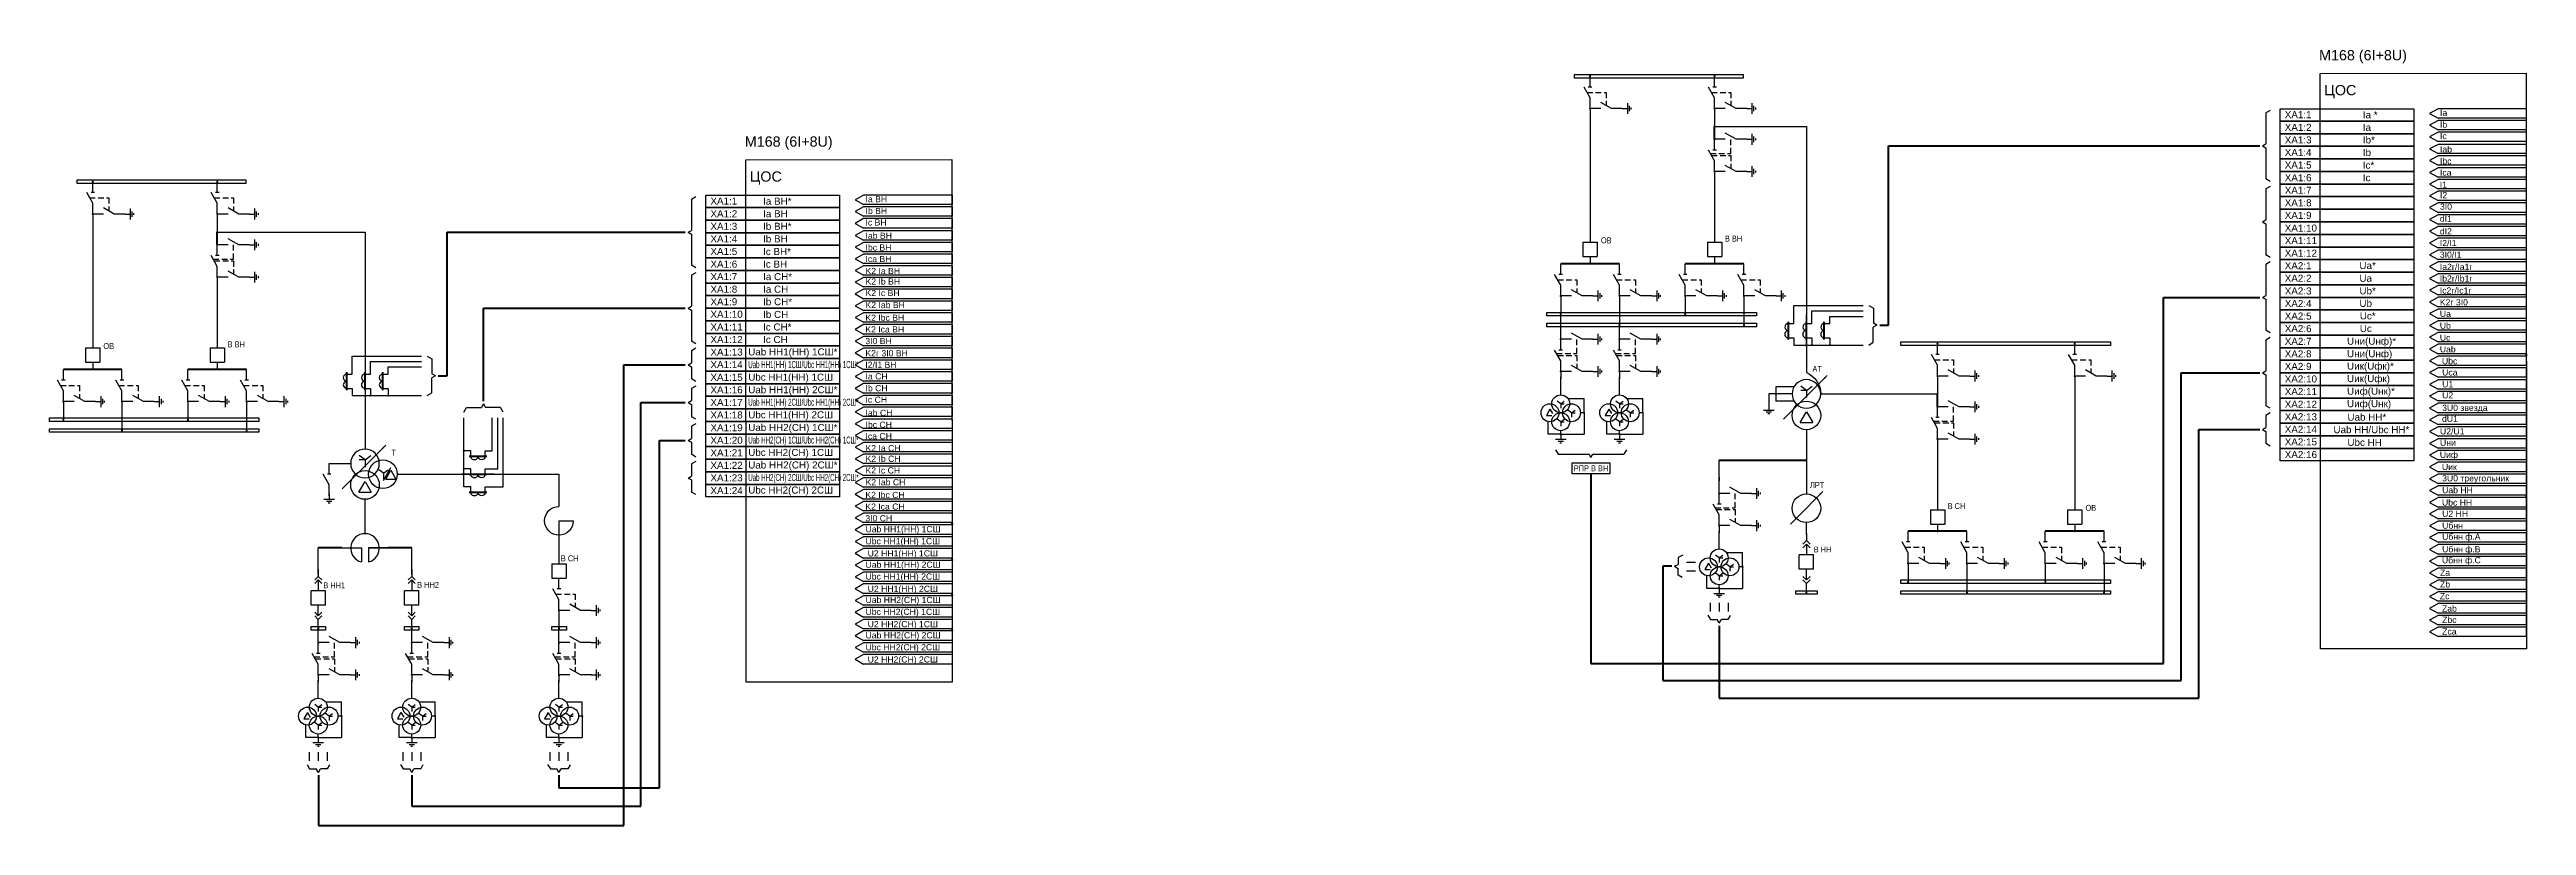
# Model space of a CAD drawing. Header units: millimetres. Extents: x 6 to 13069, y 2 to 2638.
# Drawn here: x 7750 to 9133, y 2119 to 2552 of the extents above; entities that cross this region are included whole.
import ezdxf
from ezdxf.enums import TextEntityAlignment as Align

# ---------------------------------------------------------------- set-up
doc = ezdxf.new("R2010")
doc.units = ezdxf.units.MM
doc.linetypes.add('штриховая2', pattern=[9.525, 6.35, -3.175])
doc.layers.add('Основная', color=7, linetype='Continuous')
doc.styles.add('Narrow', font='ARIALN.TTF')
doc.styles.get("Standard").update_dxf_attribs({"font": 'arial.ttf'})
doc.styles.add('Вывод', font='tahoma.ttf', dxfattribs={"height": 2.5})
doc.styles.add('Компонент', font='ARIALN.TTF', dxfattribs={"height": 3.5})

msp = doc.modelspace()

# ---------------------------------------------------------------- texts
for s, height, p in [('M168 (6I+8U)', 5.714, (9016.9, 2546)), ('ЦОС', 5.71, (9019.8, 2526.5)), ('XA1:1', 3.93, (8997.7, 2513.7)), ('Ia *', 3.93, (9041.3, 2513.6)), ('Ia', 3.45, (9084.4, 2515)), ('M168 (6I+8U)', 5.714, (8137.8, 2497.8)), ('XA1:2', 3.93, (8997.7, 2506.6)), ('XA1:3', 3.93, (8997.7, 2499.6)), ('Ia', 3.93, (9041.3, 2506.6)), ('Ib*', 3.93, (9041.3, 2499.6)), ('Ib', 3.45, (9084.4, 2508.4)), ('Ic', 3.45, (9084.4, 2502)), ('XA1:4', 3.93, (8997.7, 2492.6)), ('Ib', 3.93, (9041.3, 2492.6)), ('Iab', 3.45, (9084.4, 2494.6)), ('Ibc', 3.45, (9084.4, 2488)), ('ЦОС', 5.71, (8140.6, 2478.3)), ('XA1:5', 3.93, (8997.7, 2485.6)), ('XA1:6', 3.93, (8997.7, 2478.5)), ('Ic*', 3.93, (9041.3, 2485.5)), ('Ic', 3.93, (9041.3, 2478.5)), ('I1', 3.45, (9084.3, 2474.9)), ('Ica', 3.45, (9084.4, 2481.6)), ('XA1:1', 3.93, (8118.6, 2465.5)), ('XA1:2', 3.93, (8118.6, 2458.4)), ('Ia ВН*', 3.93, (8148, 2465.4)), ('Ia ВН', 3.93, (8148, 2458.4)), ('Ia ВН', 3.45, (8205.2, 2466.8)), ('Ib ВН', 3.45, (8205.2, 2460.2)), ('XA1:7', 3.93, (8997.7, 2471.5)), ('XA1:8', 3.93, (8997.7, 2464.5)), ('3I0', 3.45, (9084.4, 2462.6)), ('I2', 3.45, (9084.4, 2469)), ('XA1:3', 3.93, (8118.6, 2451.4)), ('XA1:4', 3.93, (8118.6, 2444.4)), ('Ib ВН*', 3.93, (8148, 2451.4)), ('Ib ВН', 3.93, (8148, 2444.4)), ('Ic ВН', 3.45, (8205.2, 2453.8)), ('Iab ВН', 3.45, (8205.2, 2446.4)), ('XA1:9', 3.93, (8997.7, 2457.5)), ('XA1:10', 3.93, (8997.7, 2450.4)), ('dI1', 3.45, (9084.3, 2455.9)), ('dI2', 3.45, (9084.3, 2448.8)), ('XA1:5', 3.93, (8118.6, 2437.4)), ('XA1:6', 3.93, (8118.6, 2430.3)), ('Ic ВН*', 3.93, (8148, 2437.3)), ('Ibc ВН', 3.45, (8205.2, 2439.8)), ('Ica ВН', 3.45, (8205.2, 2433.4)), ('XA1:11', 3.93, (8997.7, 2443.4)), ('XA1:12', 3.93, (8997.7, 2436.4)), ('3I0/I1', 3.45, (9084.3, 2435.8)), ('I2/I1', 3.45, (9084.3, 2442.3)), ('XA1:7', 3.93, (8118.6, 2423.3)), ('Ic ВН', 3.93, (8148, 2430.3)), ('Ia СН*', 3.93, (8148, 2423.3)), ('K2 Ia ВН', 3.45, (8205.2, 2426.7)), ('K2 Ib ВН', 3.45, (8205.2, 2420.8)), ('XA2:1', 3.93, (8997.7, 2429.4)), ('XA2:2', 3.93, (8997.7, 2422.4)), ('Ua*', 3.93, (9039.4, 2429.5)), ('Ua', 3.93, (9039.4, 2422.4)), ('Ia2г/Ia1г', 3.45, (9084.3, 2429)), ('Ib2г/Ib1г', 3.45, (9084.3, 2422.5)), ('XA1:8', 3.93, (8118.6, 2416.3)), ('XA1:9', 3.93, (8118.6, 2409.3)), ('Ia CН', 3.93, (8148, 2416.3)), ('Ib CН*', 3.93, (8148, 2409.3)), ('K2 Ic ВН', 3.45, (8205.2, 2414.4)), ('K2 Iab ВН', 3.45, (8205.2, 2407.7)), ('XA2:3', 3.93, (8997.7, 2415.3)), ('XA2:4', 3.93, (8997.7, 2408.3)), ('Ub*', 3.93, (9039.4, 2415.4)), ('Ub', 3.93, (9039.4, 2408.4)), ('K2г 3I0', 3.45, (9084.3, 2409.2)), ('Ic2г/Ic1г', 3.45, (9084.3, 2415.8)), ('XA1:10', 3.93, (8118.6, 2402.3)), ('XA1:11', 3.93, (8118.6, 2395.2)), ('Ib CН', 3.93, (8148, 2402.2)), ('Ic CН*', 3.93, (8148, 2395.2)), ('K2 Ibc ВН', 3.45, (8205.1, 2400.6)), ('K2 Ica ВН', 3.45, (8205.1, 2394.1)), ('XA2:5', 3.93, (8997.7, 2401.3)), ('XA2:6', 3.93, (8997.7, 2394.3)), ('Uc*', 3.93, (9039.6, 2401.4)), ('Uc', 3.93, (9039.6, 2394.4)), ('Ua', 3.45, (9084.3, 2402.8)), ('Ub', 3.45, (9084.3, 2396.2)), ('Uс', 3.45, (9084.3, 2389.5)), ('XA1:12', 3.93, (8118.6, 2388.2)), ('XA1:13', 3.93, (8118.6, 2381.2)), ('Uab НН1(НН) 1СШ*', 3.926, (8139.7, 2381.3)), ('Ic CН', 3.93, (8148, 2388.2)), ('3I0 ВН', 3.45, (8205.1, 2387.6)), ('K2г 3I0 ВН', 3.45, (8205.1, 2380.8)), ('XA2:7', 3.93, (8997.7, 2387.2)), ('XA2:8', 3.93, (8997.7, 2380.2)), ('Uни(Uнф)*', 3.93, (9032.5, 2387.3)), ('Uни(Uнф)', 3.93, (9032.5, 2380.3)), ('Uab', 3.45, (9084.3, 2383)), ('Ubc', 3.45, (9085.5, 2376.4)), ('XA1:14', 3.93, (8118.6, 2374.2)), ('XA1:15', 3.93, (8118.6, 2367.1)), ('Ubc НН1(НН) 1СШ', 3.926, (8139.7, 2367.2)), ('I2/I1 ВН', 3.45, (8205.1, 2374.3)), ('Ia СН', 3.45, (8205.2, 2367.9)), ('XA2:9', 3.93, (8997.7, 2373.2)), ('XA2:10', 3.93, (8997.7, 2366.2)), ('Uик(Uфк)*', 3.93, (9032.5, 2373.4)), ('Uик(Uфк)', 3.93, (9032.5, 2366.4)), ('Uca', 3.45, (9085.6, 2370.1)), ('U1', 3.45, (9085.6, 2363.5)), ('XA1:16', 3.93, (8118.6, 2360.1)), ('XA1:17', 3.93, (8118.6, 2353.1)), ('Uab НН1(НН) 2СШ*', 3.926, (8139.7, 2360.2)), ('Ib CН', 3.45, (8205.2, 2361.3)), ('Ic CН', 3.45, (8205.2, 2354.9)), ('XA2:11', 3.93, (8997.7, 2359.2)), ('XA2:12', 3.93, (8997.7, 2352.1)), ('Uиф(Uнк)*', 3.93, (9032.5, 2359.4)), ('Uиф(Uнк)', 3.93, (9032.5, 2352.4)), ('3U0 звезда', 3.45, (9085.6, 2350.3)), ('U2', 3.45, (9085.6, 2357.3)), ('XA1:18', 3.93, (8118.6, 2346.1)), ('XA1:19', 3.93, (8118.6, 2339)), ('Ubc НН1(НН) 2СШ', 3.926, (8139.7, 2346.2)), ('Uab НН2(СН) 1СШ*', 3.926, (8139.7, 2339.1)), ('Iab CН', 3.45, (8205.2, 2347.5)), ('Ibc CН', 3.45, (8205.2, 2340.9)), ('Ica CН', 3.45, (8205.2, 2334.5)), ('XA2:13', 3.93, (8997.7, 2345.1)), ('XA2:14', 3.93, (8997.7, 2338.1)), ('Uab НН/Ubc НН*', 3.926, (9024.9, 2337.9)), ('Uab НН*', 3.93, (9032.7, 2344.9)), ('U2/U1', 3.45, (9084.4, 2337.2)), ('dU1', 3.45, (9085.5, 2344.2)), ('XA1:20', 3.93, (8118.6, 2332)), ('XA1:21', 3.93, (8118.6, 2325)), ('Ubс НН2(СН) 1СШ', 3.926, (8139.7, 2325.2)), ('K2 Ia CН', 3.45, (8205.2, 2327.8)), ('K2 Ib CН', 3.45, (8205.2, 2321.9)), ('XA2:15', 3.93, (8997.7, 2331.1)), ('XA2:16', 3.93, (8997.7, 2324)), ('Ubc НН', 3.93, (9032.7, 2330.8)), ('Uни', 3.45, (9084.4, 2330.8)), ('Uиф', 3.45, (9084.3, 2324.1)), ('XA1:22', 3.93, (8118.6, 2318)), ('XA1:23', 3.93, (8118.6, 2311)), ('Uab НН2(СН) 2СШ*', 3.926, (8139.7, 2318.2)), ('K2 Ic CН', 3.45, (8205.2, 2315.4)), ('K2 Iab CН', 3.45, (8205.2, 2308.8)), ('3U0 треугольник', 3.45, (9085.6, 2311)), ('Uик', 3.45, (9085.5, 2317.3)), ('XA1:24', 3.93, (8118.6, 2303.9)), ('Ubc НН2(СН) 2СШ', 3.926, (8139.7, 2304.2)), ('K2 Ibc CН', 3.45, (8205.1, 2301.7)), ('K2 Ica CН', 3.45, (8205.1, 2295.2)), ('Uab НН', 3.45, (9085.6, 2304.4)), ('Ubc НН', 3.45, (9085.5, 2297.5)), ('3I0 CН', 3.45, (8205.1, 2288.7)), ('Uab НН1(НН) 1СШ', 3.45, (8205.2, 2282.6)), ('U2 НН', 3.45, (9085.6, 2291.2)), ('Uбнн', 3.45, (9085.6, 2284.6)), ('Ubc НН1(НН) 1СШ', 3.45, (8205.2, 2275.9)), ('U2 НН1(НН) 1СШ', 3.45, (8206.4, 2269.1)), ('Uбнн ф.A', 3.45, (9085.6, 2278.4)), ('Uбнн ф.B', 3.45, (9085.6, 2271.4)), ('Uбнн ф.C', 3.45, (9085.5, 2265.3)), ('Uab НН1(НН) 2СШ', 3.45, (8205.2, 2262.8)), ('Ubc НН1(НН) 2СШ', 3.45, (8205.2, 2256.2)), ('Za', 3.45, (9084.4, 2258.3)), ('Zb', 3.45, (9084.4, 2251.8)), ('Uab НН2(CН) 1СШ', 3.45, (8205.2, 2243.1)), ('U2 НН1(НН) 2СШ', 3.45, (8206.4, 2249.3)), ('Zc', 3.45, (9084.3, 2245.2)), ('Zab', 3.45, (9085.5, 2238.3)), ('Ubc НН2(CН) 1СШ', 3.45, (8205.2, 2236.5)), ('Uab НН2(CН) 2СШ', 3.45, (8205.2, 2223.4)), ('U2 НН2(CН) 1СШ', 3.45, (8206.4, 2229.6)), ('Zbc', 3.45, (9085.6, 2232)), ('Zca', 3.45, (9085.6, 2225.5)), ('Ubc НН2(CН) 2СШ', 3.45, (8205.2, 2216.7)), ('U2 НН2(CН) 2СШ', 3.45, (8206.4, 2209.9))]:
    msp.add_text(s, height=height).set_placement(p)
at = {"width": 0.5}
for s, p in [('Uab НН1(НН) 1СШ/Ubc НН1(НН) 1СШ*', (8139.7, 2374.2)), ('Uab НН1(НН) 2СШ/Ubc НН1(НН) 2СШ*', (8139.7, 2353.2)), ('Uab НН2(СН) 1СШ/Ubс НН2(СН) 1СШ*', (8139.7, 2332.1)), ('Uab НН2(СН) 2СШ/Ubc НН2(СН) 2СШ*', (8139.7, 2311.2))]:
    msp.add_text(s, height=3.926, dxfattribs=at).set_placement(p)
at = {"layer": 'Основная', "char_height": 3.3, "attachment_point": 5, "style": 'Narrow'}
for s, insert, width in [('\\pxi-3,l3,t3;ОВ', (8618.8, 2445.5), 10), ('\\pxi-3,l3,t3;В ВН', (8689.9, 2446.5), 10), ('\\pxi-3,l3,t3;ОВ', (7782.6, 2386.5), 10), ('\\pxi-3,l3,t3;В ВН', (7853.8, 2387.5), 10), ('\\pxi-3,l3,t3;AT', (8736.6, 2373.8), 10), ('\\pxi-3,l3,t3;T', (7941.7, 2327), 21.849), ('\\pxt3;РПР В ВН', (8610.3, 2318.3), 21.041), ('\\pxi-3,l3,t3;ЛРТ', (8736.6, 2309), 10), ('\\pxi-3,l3,t3;В CН', (8814.4, 2297.2), 10), ('\\pxi-3,l3,t3;ОВ', (8889.4, 2296.2), 10), ('\\pxi-3,l3,t3;В СН', (8040, 2268), 21.849), ('\\pxi-3,l3,t3;В НН', (8739.6, 2273), 21.849), ('\\pxi-3,l3,t3;В НН1', (7908.5, 2253), 21.849), ('\\pxi-3,l3,t3;В НН2', (7960.9, 2253.2), 21.849)]:
    msp.add_mtext(s, dxfattribs=dict(at, insert=insert, width=width))

# ---------------------------------------------------------------- blocks, each defined once
blk = doc.blocks.new('*U19')
at = {"layer": 'Основная'}
for p, q in [((0, 0), (-8, 0)), ((-8, -8), (-8, 0)), ((0, -8), (0, 0)), ((0, -8), (-8, -8))]:
    blk.add_line(p, q, dxfattribs=at)
at = {"layer": 'Основная', "style": 'Компонент'}
blk.add_attdef('ОУ', text='', height=3.5, dxfattribs=at).set_placement((-15, -3), align=Align.MIDDLE_CENTER)
blk = doc.blocks.new('*U108')
at = {"color": 0}
blk.add_line((0, 0), (6, 3.4), dxfattribs=at)
blk = doc.blocks.new('*U16')
at = {"layer": 'Основная', "color": 0}
for p, q in [((-3, 0), (-9, 0)), ((9, 0), (3, 0))]:
    blk.add_line(p, q, dxfattribs=at)
at = {"layer": 'Основная', "ltscale": 0.25, "xscale": -1}
blk.add_blockref('*U108', (3, 0), dxfattribs=at)
at = {"layer": 'Основная'}
for tag, height, style, p in [('ОУ', 3.5, 'Компонент', (-25, 0)), ('В1', 2.5, 'Вывод', (-7, -2)), ('В2', 2.5, 'Вывод', (7, -2))]:
    blk.add_attdef(tag, text='', height=height, dxfattribs=dict(at, style=style)).set_placement(p, align=Align.MIDDLE_CENTER)
blk = doc.blocks.new('*U17')
at = {"layer": 'Основная'}
for p, q in [((-3, 0), (0, 0)), ((0, -3), (0, 3)), ((1, -1.5), (1, 1.5)), ((2, -0.5), (2, 0.5))]:
    blk.add_line(p, q, dxfattribs=at)
blk = doc.blocks.new('*U6')
at = {"layer": 'Основная', "color": 0}
blk.add_line((0, -1), (0, 1), dxfattribs=at)
blk = doc.blocks.new('*U15')
at = {"layer": 'Основная', "color": 0}
for p, q in [((0, 3), (0, 9)), ((0, -9), (0, -3))]:
    blk.add_line(p, q, dxfattribs=at)
at = {"ltscale": 0.25, "rotation": 89.99999999999999}
blk.add_blockref('*U6', (0, 3), dxfattribs=at)
at = {"layer": 'Основная', "ltscale": 0.25, "rotation": 89.99999999999999}
blk.add_blockref('*U108', (0, -3), dxfattribs=at)
at = {"layer": 'Основная'}
for tag, height, style, p in [('ОУ', 3.5, 'Компонент', (-12, 0)), ('В1', 2.5, 'Вывод', (2, 7)), ('В2', 2.5, 'Вывод', (2, -7))]:
    blk.add_attdef(tag, text='', height=height, dxfattribs=dict(at, style=style)).set_placement(p, align=Align.MIDDLE_CENTER)
blk = doc.blocks.new('*U60')
at = {"ltscale": 0.25, "const_width": 0.6}
blk.add_lwpolyline([(0, 0.3, 1), (0, -0.3, 1)], format="xyb", close=True, dxfattribs=at)
at = {"layer": 'Основная', "color": 0}
for p, q in [((0, 0), (0, -2)), ((0, -2), (0, -8)), ((0, -8), (0, -10))]:
    blk.add_line(p, q, dxfattribs=at)
blk = doc.blocks.new('*U100')
at = {"ltscale": 0.25, "const_width": 0.6}
blk.add_lwpolyline([(0, 0.3, 1), (0, -0.3, 1)], format="xyb", close=True, dxfattribs=at)
at = {"layer": 'Основная', "color": 0}
for p, q in [((0, 0), (0, -2)), ((0, -2), (0, -14.2)), ((0, -14.2), (0, -16.2))]:
    blk.add_line(p, q, dxfattribs=at)
blk = doc.blocks.new('*U101')
at = {"ltscale": 0.25, "const_width": 0.6}
blk.add_lwpolyline([(0, 0.3, 1), (0, -0.3, 1)], format="xyb", close=True, dxfattribs=at)
at = {"layer": 'Основная', "color": 0}
for p, q in [((0, 0), (0, -2)), ((0, -2), (0, -14.2)), ((0, -14.2), (0, -16.2))]:
    blk.add_line(p, q, dxfattribs=at)
blk = doc.blocks.new('*U24')
at = {"ltscale": 0.25}
for p, q in [((0, 4), (3, 4)), ((0, -4), (3, -4))]:
    blk.add_line(p, q, dxfattribs=at)
for centre, major_axis, start_param, end_param in [((0, -2), (-2, 0), 4.712389, 7.853982), ((0, 2), (0, -2), 3.141593, 6.283185)]:
    blk.add_ellipse(centre, major_axis=major_axis, ratio=1, start_param=start_param, end_param=end_param, dxfattribs=at)
at = {"layer": 'Основная', "color": 0, "lineweight": 50}
blk.add_line((0, -5), (0, 5), dxfattribs=at)
at = {"layer": 'Основная'}
for tag, height, style, p in [('ОУ', 3.5, 'Компонент', (-6, 0)), ('В1', 2.5, 'Вывод', (5, 6)), ('В2', 2.5, 'Вывод', (5, -6))]:
    blk.add_attdef(tag, text='', height=height, dxfattribs=dict(at, style=style)).set_placement(p, align=Align.MIDDLE_CENTER)
blk = doc.blocks.new('*U119')
at = {"layer": 'Основная', "ltscale": 0.25}
for p, q in [((2, 2), (0, 0)), ((0, 0), (2, -2))]:
    blk.add_line(p, q, dxfattribs=at)
blk = doc.blocks.new('*U68')
at = {"color": 0}
for p, q in [((0, 6), (0, 2)), ((0, 0), (0, -6))]:
    blk.add_line(p, q, dxfattribs=at)
at = {"color": 0, "ltscale": 0.25, "xscale": -1, "rotation": 90}
for p in [(0, 2), (0, 0)]:
    blk.add_blockref('*U119', p, dxfattribs=at)
at = {"layer": 'Основная'}
for tag, height, style, p in [('ОУ2', 3.5, 'Компонент', (-5, 6)), ('В2', 2.5, 'Вывод', (3, 6)), ('ОУ1', 3.5, 'Компонент', (-5, -6)), ('В1', 2.5, 'Вывод', (3, -6))]:
    blk.add_attdef(tag, text='', height=height, dxfattribs=dict(at, style=style)).set_placement(p, align=Align.MIDDLE_CENTER)
blk = doc.blocks.new('*U69')
at = {"color": 0}
for p, q in [((0, 0), (0, 6)), ((0, -6), (0, -2))]:
    blk.add_line(p, q, dxfattribs=at)
at = {"color": 0, "ltscale": 0.25, "rotation": 89.99999999999999}
for p in [(0, 0), (0, -2)]:
    blk.add_blockref('*U119', p, dxfattribs=at)
at = {"layer": 'Основная'}
for tag, height, style, p in [('ОУ1', 3.5, 'Компонент', (-5, 6)), ('В1', 2.5, 'Вывод', (3, 6)), ('ОУ2', 3.5, 'Компонент', (-5, -6)), ('В2', 2.5, 'Вывод', (3, -6))]:
    blk.add_attdef(tag, text='', height=height, dxfattribs=dict(at, style=style)).set_placement(p, align=Align.MIDDLE_CENTER)
blk = doc.blocks.new('*U35')
at = {"ltscale": 0.25, "const_width": 0.6}
blk.add_lwpolyline([(0, -0.3, 1), (0, 0.3, 1)], format="xyb", close=True, dxfattribs=at)
at = {"layer": 'Основная', "color": 0}
for p, q in [((0, 7), (0, 9)), ((0, 2), (0, 7)), ((0, 0), (0, 2))]:
    blk.add_line(p, q, dxfattribs=at)
blk = doc.blocks.new('*U34')
at = {"ltscale": 0.25, "const_width": 0.6}
blk.add_lwpolyline([(0, 0.3, 1), (0, -0.3, 1)], format="xyb", close=True, dxfattribs=at)
at = {"layer": 'Основная', "color": 0}
for p, q in [((0, 0), (0, -2)), ((0, -2), (0, -2)), ((0, -2), (0, -4))]:
    blk.add_line(p, q, dxfattribs=at)
blk = doc.blocks.new('*U32')
at = {"ltscale": 0.35}
for p, q in [((0, 2), (-2, -1.5)), ((0, 2), (1.5, -0.5)), ((-2, -1.5), (1, -1.5))]:
    blk.add_line(p, q, dxfattribs=at)
blk.add_circle((0, 0), 5, dxfattribs=at)
at = {"ltscale": 0.35, "style": 'Компонент'}
blk.add_attdef('ОУ', text='', height=3.5, dxfattribs=at).set_placement((-3, 10), align=Align.MIDDLE_CENTER)
blk = doc.blocks.new('*U31')
at = {"ltscale": 0.35}
for q in [(-2, 1.5), (2, 1.5), (2, 0), (0, -2.5)]:
    blk.add_line((0, 0), q, dxfattribs=at)
blk.add_circle((0, 0), 5, dxfattribs=at)
at = {"ltscale": 0.35, "style": 'Компонент'}
blk.add_attdef('ОУ', text='', height=3.5, dxfattribs=at).set_placement((0, 8), align=Align.MIDDLE_CENTER)
blk = doc.blocks.new('*U33')
at = {"ltscale": 0.35}
for q in [(-2, 1.5), (2, 1.5), (2, 0), (0, -2.5)]:
    blk.add_line((0, 0), q, dxfattribs=at)
blk.add_circle((0, 0), 5, dxfattribs=at)
at = {"ltscale": 0.35, "style": 'Компонент'}
blk.add_attdef('ОУ', text='', height=3.5, dxfattribs=at).set_placement((-9, 8), align=Align.MIDDLE_CENTER)
blk = doc.blocks.new('*U38')
at = {"ltscale": 0.25, "const_width": 0.6}
blk.add_lwpolyline([(0.3, 0, 1), (-0.3, 0, 1)], format="xyb", close=True, dxfattribs=at)
at = {"layer": 'Основная', "color": 0}
for p, q in [((-5, 0), (-7, 0)), ((-2, 0), (-5, 0)), ((0, 0), (-2, 0))]:
    blk.add_line(p, q, dxfattribs=at)
blk = doc.blocks.new('*U36')
at = {"layer": 'Основная'}
for p, q in [((3, 0), (-3, 0)), ((0, 3), (0, 0)), ((1.5, -1), (-1.5, -1)), ((0.5, -2), (-0.5, -2))]:
    blk.add_line(p, q, dxfattribs=at)
blk = doc.blocks.new('*U37')
at = {"ltscale": 0.25, "const_width": 0.6}
blk.add_lwpolyline([(0, -0.3, 1), (0, 0.3, 1)], format="xyb", close=True, dxfattribs=at)
at = {"layer": 'Основная', "color": 0}
for p, q in [((0, 6), (0, 8)), ((0, 2), (0, 6)), ((0, 0), (0, 2))]:
    blk.add_line(p, q, dxfattribs=at)
blk = doc.blocks.new('*U73')
at = {"ltscale": 0.25}
for p, q in [((-3.5, -4), (0, 2)), ((0, 2), (3.5, -4)), ((-3.5, -4), (3.5, -4))]:
    blk.add_line(p, q, dxfattribs=at)
blk.add_circle((0, 0), 8, dxfattribs=at)
at = {"layer": 'Основная', "style": 'Компонент'}
blk.add_attdef('ОУ', text='', height=3.5, dxfattribs=at).set_placement((17, 0), align=Align.MIDDLE_CENTER)
blk = doc.blocks.new('*U74')
at = {"ltscale": 0.25}
for p, q in [((0, 0), (-20, 0)), ((14.4, 0), (0, 0))]:
    blk.add_line(p, q, dxfattribs=at)
blk.add_lwpolyline([(-18, 0, 1, 0, 0), (-20, 0, 0, 0, 0)], format="xyseb", dxfattribs=at)
at = {"layer": 'Основная', "style": 'Вывод'}
blk.add_attdef('ОС', text='', height=2.5, dxfattribs=at).set_placement((3, 2), align=Align.MIDDLE_CENTER)
blk = doc.blocks.new('*U91')
at = {"ltscale": 0.25}
for q in [(-3.2, 4.4), (3.2, 4.4), (0, -2), (3.2, 2)]:
    blk.add_line((0, 2), q, dxfattribs=at)
blk.add_circle((0, 0), 8, dxfattribs=at)
at = {"layer": 'Основная', "style": 'Компонент'}
blk.add_attdef('ОУ', text='', height=3.5, dxfattribs=at).set_placement((-17, 0), align=Align.MIDDLE_CENTER)
blk = doc.blocks.new('*U49')
at = {"layer": 'Основная'}
for p, q in [((-3, 0), (3, 0)), ((0, 3), (0, 0)), ((-1.5, -1), (1.5, -1)), ((-0.5, -2), (0.5, -2))]:
    blk.add_line(p, q, dxfattribs=at)
blk = doc.blocks.new('*U90')
at = {"ltscale": 0.35}
for q in [(-8, 0), (0, -8)]:
    blk.add_line((0, 0), q, dxfattribs=at)
blk.add_arc((0, 0), 8, 180, 90, dxfattribs=at)
at = {"layer": 'Основная', "style": 'Компонент'}
blk.add_attdef('ОУ', text='', height=3.5, dxfattribs=at).set_placement((-17, 0), align=Align.MIDDLE_CENTER)
blk = doc.blocks.new('*U71')
at = {"ltscale": 0.25}
for q in [(-3.2, 4.4), (3.2, 4.4), (0, -2), (3.2, 2)]:
    blk.add_line((0, 2), q, dxfattribs=at)
blk.add_circle((0, 0), 8, dxfattribs=at)
blk.add_arc((5.2, -0.2), 13.2, 113.2803, 179.3396, dxfattribs=at)
at = {"layer": 'Основная', "style": 'Компонент'}
blk.add_attdef('ОУ', text='', height=3.5, dxfattribs=at).set_placement((-17, 0), align=Align.MIDDLE_CENTER)
blk = doc.blocks.new('*U72')
at = {"layer": 'Основная'}
for p, q in [((-3, 0), (3, 0)), ((0, 3), (0, 0)), ((-1.5, -1), (1.5, -1)), ((-0.5, -2), (0.5, -2))]:
    blk.add_line(p, q, dxfattribs=at)
blk = doc.blocks.new('*U103')
at = {"ltscale": 0.25, "const_width": 0.6}
blk.add_lwpolyline([(0, -0.3, 1), (0, 0.3, 1)], format="xyb", close=True, dxfattribs=at)
at = {"layer": 'Основная', "color": 0}
for p, q in [((0, 16.6), (0, 18.6)), ((0, 2), (0, 16.6)), ((0, 0), (0, 2))]:
    blk.add_line(p, q, dxfattribs=at)
blk = doc.blocks.new('*U111')
at = {"ltscale": 0.25}
for p, q in [((0, 0), (-20, 0)), ((5.6, 0), (0, 0))]:
    blk.add_line(p, q, dxfattribs=at)
blk.add_lwpolyline([(-18, 0, 1, 0, 0), (-20, 0, 0, 0, 0)], format="xyseb", dxfattribs=at)
at = {"layer": 'Основная', "style": 'Вывод'}
blk.add_attdef('ОС', text='', height=2.5, dxfattribs=at).set_placement((3, 2), align=Align.MIDDLE_CENTER)
blk = doc.blocks.new('*U104')
at = {"ltscale": 0.25, "const_width": 0.6}
blk.add_lwpolyline([(0, -0.3, 1), (0, 0.3, 1)], format="xyb", close=True, dxfattribs=at)
at = {"layer": 'Основная', "color": 0}
for p, q in [((0, 12.2), (0, 14.2)), ((0, 2), (0, 12.2)), ((0, 0), (0, 2))]:
    blk.add_line(p, q, dxfattribs=at)

# ---------------------------------------------------------------- hatches: boundary and pattern name
h = msp.add_hatch(color=256)
h.dxf.hatch_style = 1
h.paths.add_polyline_path([(8734.2, 2387.1, 1), (8733, 2387.1, 1)])
h = msp.add_hatch(color=256)
h.dxf.hatch_style = 1
h.paths.add_polyline_path([(8744.2, 2387.1, 1), (8743, 2387.1, 1)])
h = msp.add_hatch(color=256)
h.dxf.hatch_style = 1
h.paths.add_polyline_path([(7929.3, 2358.9, 1), (7928.1, 2358.9, 1)])
h = msp.add_hatch(color=256)
h.dxf.hatch_style = 1
h.paths.add_polyline_path([(7939.3, 2358.9, 1), (7938.1, 2358.9, 1)])
h = msp.add_hatch(color=256)
h.dxf.hatch_style = 1
h.paths.add_polyline_path([(7980.8, 2328.6, -1), (7980.8, 2327.4, -1)])
h = msp.add_hatch(color=256)
h.dxf.hatch_style = 1
h.paths.add_polyline_path([(7980.8, 2318.6, -1), (7980.8, 2317.4, -1)])

# ---------------------------------------------------------------- linework, layer by layer
for p, q in [((8989.5, 2518), (8987.1, 2516.6)), ((9083.3, 2519), (9078.5, 2516.4)), ((9132.6, 2519), (9083.3, 2519)), ((9132.6, 2519), (9132.6, 2513.7)), ((8987.1, 2516.6), (8987.1, 2499.3)), ((9078.5, 2516.4), (9083.3, 2513.7)), ((9083.3, 2512.4), (9078.5, 2509.8)), ((9078.5, 2509.8), (9083.3, 2507.2)), ((9083.3, 2505.9), (9078.5, 2503.2)), ((9132.6, 2513.7), (9083.3, 2513.7)), ((9132.6, 2512.4), (9083.3, 2512.4)), ((9132.6, 2507.2), (9083.3, 2507.2)), ((9132.6, 2505.9), (9083.3, 2505.9)), ((9132.6, 2512.4), (9132.6, 2507.2)), ((9132.6, 2505.9), (9132.6, 2500.6)), ((8985.2, 2498.2), (8987.1, 2499.3)), ((8985.2, 2498.2), (8987.1, 2497.1)), ((8987.1, 2497.1), (8987.1, 2479.8)), ((9078.5, 2503.2), (9083.3, 2500.6)), ((9083.3, 2499.1), (9078.5, 2496.5)), ((9078.5, 2496.5), (9083.3, 2493.9)), ((9083.3, 2492.6), (9078.5, 2490)), ((9078.5, 2490), (9083.3, 2487.4)), ((9132.6, 2500.6), (9083.3, 2500.6)), ((9132.6, 2499.1), (9083.3, 2499.1)), ((9132.6, 2493.9), (9083.3, 2493.9)), ((9132.6, 2492.6), (9083.3, 2492.6)), ((9132.6, 2499.1), (9132.6, 2493.9)), ((9132.6, 2492.6), (9132.6, 2487.4)), ((8989.5, 2478.4), (8987.1, 2479.8)), ((9083.3, 2486), (9078.5, 2483.4)), ((9078.5, 2483.4), (9083.3, 2480.8)), ((9083.3, 2479.5), (9078.5, 2476.8)), ((9078.5, 2476.8), (9083.3, 2474.2)), ((9132.6, 2487.4), (9083.3, 2487.4)), ((9132.6, 2486), (9083.3, 2486)), ((9132.6, 2480.8), (9083.3, 2480.8)), ((9132.6, 2479.5), (9083.3, 2479.5)), ((9132.6, 2486), (9132.6, 2480.8)), ((9132.6, 2479.5), (9132.6, 2474.2)), ((8110.4, 2469.8), (8108, 2468.4)), ((8108, 2468.4), (8108, 2451.1)), ((8204.1, 2470.8), (8199.4, 2468.2)), ((8199.4, 2468.2), (8204.1, 2465.5)), ((8204.1, 2464.2), (8199.4, 2461.6)), ((8253.5, 2470.8), (8204.1, 2470.8)), ((8253.5, 2465.5), (8204.1, 2465.5)), ((8253.5, 2464.2), (8204.1, 2464.2)), ((8253.5, 2470.8), (8253.5, 2465.5)), ((8253.5, 2464.2), (8253.5, 2459)), ((8989.5, 2475.6), (8987.1, 2474.2)), ((8987.1, 2474.2), (8987.1, 2456.9)), ((9083.3, 2473), (9078.5, 2470.3)), ((9078.5, 2470.3), (9083.3, 2467.7)), ((9083.3, 2466.4), (9078.5, 2463.8)), ((9078.5, 2463.8), (9083.3, 2461.1)), ((9132.6, 2474.2), (9083.3, 2474.2)), ((9132.6, 2473), (9083.3, 2473)), ((9132.6, 2467.7), (9083.3, 2467.7)), ((9132.6, 2466.4), (9083.3, 2466.4)), ((9132.6, 2473), (9132.6, 2467.7)), ((9132.6, 2466.4), (9132.6, 2461.1)), ((8106.1, 2450), (8108, 2451.1)), ((8106.1, 2450), (8108, 2448.9)), ((8108, 2448.9), (8108, 2431.6)), ((8199.4, 2461.6), (8204.1, 2459)), ((8204.1, 2457.7), (8199.4, 2455)), ((8199.4, 2455), (8204.1, 2452.4)), ((8204.1, 2450.9), (8199.4, 2448.3)), ((8199.4, 2448.3), (8204.1, 2445.7)), ((8253.5, 2459), (8204.1, 2459)), ((8253.5, 2457.7), (8204.1, 2457.7)), ((8253.5, 2452.4), (8204.1, 2452.4)), ((8253.5, 2450.9), (8204.1, 2450.9)), ((8253.5, 2457.7), (8253.5, 2452.4)), ((8253.5, 2450.9), (8253.5, 2445.7)), ((8985.2, 2455.8), (8987.1, 2456.9)), ((8985.2, 2455.8), (8987.1, 2454.8)), ((8987.1, 2454.8), (8987.1, 2437.5)), ((9083.3, 2459.8), (9078.5, 2457.2)), ((9078.5, 2457.2), (9083.3, 2454.6)), ((9083.3, 2453.2), (9078.5, 2450.6)), ((9078.5, 2450.6), (9083.3, 2448)), ((9132.6, 2461.1), (9083.3, 2461.1)), ((9132.6, 2459.8), (9083.3, 2459.8)), ((9132.6, 2454.6), (9083.3, 2454.6)), ((9132.6, 2453.2), (9083.3, 2453.2)), ((9132.6, 2459.8), (9132.6, 2454.6)), ((9132.6, 2453.2), (9132.6, 2448)), ((8204.1, 2444.4), (8199.4, 2441.8)), ((8199.4, 2441.8), (8204.1, 2439.2)), ((8204.1, 2437.8), (8199.4, 2435.2)), ((8199.4, 2435.2), (8204.1, 2432.6)), ((8253.5, 2445.7), (8204.1, 2445.7)), ((8253.5, 2444.4), (8204.1, 2444.4)), ((8253.5, 2439.2), (8204.1, 2439.2)), ((8253.5, 2437.8), (8204.1, 2437.8)), ((8253.5, 2444.4), (8253.5, 2439.2)), ((8253.5, 2437.8), (8253.5, 2432.6)), ((8989.5, 2436), (8987.1, 2437.5)), ((9083.3, 2446.7), (9078.5, 2444)), ((9078.5, 2444), (9083.3, 2441.4)), ((9083.3, 2440.1), (9078.5, 2437.5)), ((9078.5, 2437.5), (9083.3, 2434.8)), ((9132.6, 2448), (9083.3, 2448)), ((9132.6, 2446.7), (9083.3, 2446.7)), ((9132.6, 2441.4), (9083.3, 2441.4)), ((9132.6, 2440.1), (9083.3, 2440.1)), ((9132.6, 2434.8), (9083.3, 2434.8)), ((9132.6, 2446.7), (9132.6, 2441.4)), ((9132.6, 2440.1), (9132.6, 2434.8)), ((8110.4, 2430.2), (8108, 2431.6)), ((8110.4, 2427.4), (8108, 2426)), ((8108, 2426), (8108, 2408.7)), ((8204.1, 2431.3), (8199.4, 2428.6)), ((8199.4, 2428.6), (8204.1, 2426)), ((8204.1, 2424.8), (8199.4, 2422.1)), ((8199.4, 2422.1), (8204.1, 2419.5)), ((8253.5, 2432.6), (8204.1, 2432.6)), ((8253.5, 2431.3), (8204.1, 2431.3)), ((8253.5, 2426), (8204.1, 2426)), ((8253.5, 2424.8), (8204.1, 2424.8)), ((8253.5, 2431.3), (8253.5, 2426)), ((8253.5, 2424.8), (8253.5, 2419.5)), ((8989.5, 2433.5), (8987.1, 2432.1)), ((8987.1, 2432.1), (8987.1, 2414.8)), ((9083.3, 2433.5), (9078.5, 2430.9)), ((9078.5, 2430.9), (9083.3, 2428.2)), ((9083.3, 2426.9), (9078.5, 2424.3)), ((9078.5, 2424.3), (9083.3, 2421.7)), ((9132.6, 2433.5), (9083.3, 2433.5)), ((9132.6, 2428.2), (9083.3, 2428.2)), ((9132.6, 2426.9), (9083.3, 2426.9)), ((9132.6, 2421.7), (9083.3, 2421.7)), ((9132.6, 2433.5), (9132.6, 2428.2)), ((9132.6, 2426.9), (9132.6, 2421.7)), ((8106.1, 2407.6), (8108, 2408.7)), ((8106.1, 2407.6), (8108, 2406.6)), ((8204.1, 2418.2), (8199.4, 2415.6)), ((8199.4, 2415.6), (8204.1, 2412.9)), ((8204.1, 2411.6), (8199.4, 2409)), ((8199.4, 2409), (8204.1, 2406.4)), ((8253.5, 2419.5), (8204.1, 2419.5)), ((8253.5, 2418.2), (8204.1, 2418.2)), ((8253.5, 2412.9), (8204.1, 2412.9)), ((8253.5, 2411.6), (8204.1, 2411.6)), ((8253.5, 2418.2), (8253.5, 2412.9)), ((8253.5, 2411.6), (8253.5, 2406.4)), ((8723.5, 2399.1), (8723.5, 2409.1)), ((8723.5, 2409.1), (8762.2, 2409.1)), ((8768, 2407.6), (8768, 2399.3)), ((8985.2, 2413.7), (8987.1, 2414.8)), ((8985.2, 2413.7), (8987.1, 2412.6)), ((8987.1, 2412.6), (8987.1, 2395.3)), ((9083.3, 2420.4), (9078.5, 2417.7)), ((9078.5, 2417.7), (9083.3, 2415.1)), ((9083.3, 2413.8), (9078.5, 2411.1)), ((9078.5, 2411.1), (9083.3, 2408.5)), ((9083.3, 2407.2), (9078.5, 2404.6)), ((9132.6, 2420.4), (9083.3, 2420.4)), ((9132.6, 2415.1), (9083.3, 2415.1)), ((9132.6, 2413.8), (9083.3, 2413.8)), ((9132.6, 2408.5), (9083.3, 2408.5)), ((9132.6, 2407.2), (9083.3, 2407.2)), ((9132.6, 2420.4), (9132.6, 2415.1)), ((9132.6, 2413.8), (9132.6, 2408.5)), ((9132.6, 2407.2), (9132.6, 2401.9)), ((8108, 2406.6), (8108, 2389.3)), ((8204.1, 2405), (8199.4, 2402.4)), ((8199.4, 2402.4), (8204.1, 2399.8)), ((8204.1, 2398.5), (8199.4, 2395.8)), ((8199.4, 2395.8), (8204.1, 2393.2)), ((8253.5, 2406.4), (8204.1, 2406.4)), ((8253.5, 2405), (8204.1, 2405)), ((8253.5, 2399.8), (8204.1, 2399.8)), ((8253.5, 2398.5), (8204.1, 2398.5)), ((8253.5, 2393.2), (8204.1, 2393.2)), ((8253.5, 2405), (8253.5, 2399.8)), ((8253.5, 2398.5), (8253.5, 2393.2)), ((8733.6, 2399.1), (8733.6, 2406.1)), ((8733.6, 2406.1), (8762.2, 2406.1)), ((8743.6, 2399.1), (8743.6, 2403.1)), ((8743.6, 2403.1), (8762.2, 2403.1)), ((8770, 2398.1), (8767.9, 2397)), ((8767.9, 2388.7), (8767.9, 2397)), ((8770, 2398.1), (8768, 2399.3)), ((8989.5, 2393.9), (8987.1, 2395.3)), ((9078.5, 2404.6), (9083.3, 2401.9)), ((9083.3, 2400.6), (9078.5, 2398)), ((9078.5, 2398), (9083.3, 2395.4)), ((9083.3, 2394), (9078.5, 2391.4)), ((9132.6, 2401.9), (9083.3, 2401.9)), ((9132.6, 2400.6), (9083.3, 2400.6)), ((9132.6, 2395.4), (9083.3, 2395.4)), ((9132.6, 2394), (9083.3, 2394)), ((9132.6, 2400.6), (9132.6, 2395.4)), ((9132.6, 2394), (9132.6, 2388.8)), ((7918.6, 2370.9), (7918.6, 2380.9)), ((7918.6, 2380.9), (7957.2, 2380.9)), ((7963, 2379.4), (7963, 2371)), ((8110.4, 2387.8), (8108, 2389.3)), ((8110.4, 2385.3), (8108, 2383.9)), ((8108, 2383.9), (8108, 2377.1)), ((8204.1, 2391.9), (8199.4, 2389.3)), ((8199.4, 2389.3), (8204.1, 2386.6)), ((8204.1, 2385.3), (8199.4, 2382.7)), ((8199.4, 2382.7), (8204.1, 2380)), ((8253.5, 2391.9), (8204.1, 2391.9)), ((8253.5, 2386.6), (8204.1, 2386.6)), ((8253.5, 2385.3), (8204.1, 2385.3)), ((8253.5, 2380), (8204.1, 2380)), ((8253.5, 2391.9), (8253.5, 2386.6)), ((8253.5, 2385.3), (8253.5, 2380)), ((8723.5, 2391.1), (8723.5, 2387.1)), ((8723.5, 2387.1), (8762.2, 2387.1)), ((8733.6, 2391.1), (8733.6, 2387.1)), ((8743.6, 2391.1), (8743.6, 2387.1)), ((8765.4, 2387.1), (8767.9, 2388.7)), ((8989.5, 2391.3), (8987.1, 2389.9)), ((8987.1, 2389.9), (8987.1, 2372.7)), ((9078.5, 2391.4), (9083.3, 2388.8)), ((9083.3, 2387.5), (9078.5, 2384.8)), ((9078.5, 2384.8), (9083.3, 2382.2)), ((9083.3, 2380.9), (9078.5, 2378.3)), ((9132.6, 2388.8), (9083.3, 2388.8)), ((9132.6, 2387.5), (9083.3, 2387.5)), ((9132.6, 2382.2), (9083.3, 2382.2)), ((9132.6, 2380.9), (9083.3, 2380.9)), ((9132.6, 2387.5), (9132.6, 2382.2)), ((9132.6, 2380.9), (9132.6, 2375.6)), ((7928.7, 2370.9), (7928.7, 2377.9)), ((7928.7, 2377.9), (7957.2, 2377.9)), ((7938.7, 2370.9), (7938.7, 2374.9)), ((7938.7, 2374.9), (7957.2, 2374.9)), ((7965, 2369.9), (7963, 2371)), ((7965, 2369.9), (7963, 2368.7)), ((7963, 2360.4), (7963, 2368.7)), ((8106.1, 2376), (8108, 2377.1)), ((8106.1, 2376), (8108, 2375)), ((8108, 2375), (8108, 2368.2)), ((8110.4, 2366.8), (8108, 2368.2)), ((8204.1, 2378.7), (8199.4, 2376.1)), ((8199.4, 2376.1), (8204.1, 2373.5)), ((8204.1, 2372.2), (8199.4, 2369.5)), ((8199.4, 2369.5), (8204.1, 2366.9)), ((8204.1, 2365.6), (8199.4, 2362.9)), ((8253.5, 2378.7), (8204.1, 2378.7)), ((8253.5, 2373.5), (8204.1, 2373.5)), ((8253.5, 2372.2), (8204.1, 2372.2)), ((8253.5, 2366.9), (8204.1, 2366.9)), ((8253.5, 2365.6), (8204.1, 2365.6)), ((8253.5, 2378.7), (8253.5, 2373.5)), ((8253.5, 2372.2), (8253.5, 2366.9)), ((8253.5, 2365.6), (8253.5, 2360.3)), ((8985.2, 2371.6), (8987.1, 2372.7)), ((8985.2, 2371.6), (8987.1, 2370.5)), ((8987.1, 2370.5), (8987.1, 2353.2)), ((9078.5, 2378.3), (9083.3, 2375.6)), ((9083.3, 2374.3), (9078.5, 2371.7)), ((9078.5, 2371.7), (9083.3, 2369.1)), ((9083.3, 2367.7), (9078.5, 2365.1)), ((9132.6, 2375.6), (9083.3, 2375.6)), ((9132.6, 2374.3), (9083.3, 2374.3)), ((9132.6, 2369.1), (9083.3, 2369.1)), ((9132.6, 2367.7), (9083.3, 2367.7)), ((9132.6, 2374.3), (9132.6, 2369.1)), ((9132.6, 2367.7), (9132.6, 2362.5)), ((7918.6, 2362.9), (7918.6, 2358.9)), ((7918.6, 2358.9), (7957.2, 2358.9)), ((7928.7, 2362.9), (7928.7, 2358.9)), ((7938.7, 2362.9), (7938.7, 2358.9)), ((7960.4, 2358.9), (7963, 2360.4)), ((7980.8, 2349.7), (7982.4, 2352.3)), ((7982.4, 2352.3), (7990.7, 2352.3)), ((7991.8, 2354.3), (7990.7, 2352.3)), ((7991.8, 2354.3), (7993, 2352.3)), ((8001.3, 2352.3), (7993, 2352.3)), ((8106.1, 2355), (8108, 2356.1)), ((8106.1, 2355), (8108, 2353.9)), ((8110.4, 2364.2), (8108, 2362.8)), ((8108, 2362.8), (8108, 2356.1)), ((8108, 2353.9), (8108, 2347.1)), ((8199.4, 2362.9), (8204.1, 2360.3)), ((8204.1, 2359), (8199.4, 2356.4)), ((8199.4, 2356.4), (8204.1, 2353.7)), ((8204.1, 2352.4), (8199.4, 2349.8)), ((8253.5, 2360.3), (8204.1, 2360.3)), ((8253.5, 2359), (8204.1, 2359)), ((8253.5, 2353.7), (8204.1, 2353.7)), ((8253.5, 2352.4), (8204.1, 2352.4)), ((8253.5, 2359), (8253.5, 2353.7)), ((8253.5, 2352.4), (8253.5, 2347.2)), ((8989.5, 2351.8), (8987.1, 2353.2)), ((9078.5, 2365.1), (9083.3, 2362.5)), ((9083.3, 2361.2), (9078.5, 2358.5)), ((9078.5, 2358.5), (9083.3, 2355.9)), ((9083.3, 2354.6), (9078.5, 2351.9)), ((9078.5, 2351.9), (9083.3, 2349.3)), ((9132.6, 2362.5), (9083.3, 2362.5)), ((9132.6, 2361.2), (9083.3, 2361.2)), ((9132.6, 2355.9), (9083.3, 2355.9)), ((9132.6, 2354.6), (9083.3, 2354.6)), ((9132.6, 2361.2), (9132.6, 2355.9)), ((9132.6, 2354.6), (9132.6, 2349.3)), ((7980.8, 2307.9), (7980.8, 2346.5)), ((7996.8, 2328), (7996.8, 2346.5)), ((7999.8, 2318), (7999.8, 2346.5)), ((8002.8, 2307.9), (8002.8, 2346.5)), ((8110.4, 2345.7), (8108, 2347.1)), ((8110.4, 2343.2), (8108, 2341.8)), ((8108, 2341.8), (8108, 2335)), ((8199.4, 2349.8), (8204.1, 2347.2)), ((8204.1, 2345.8), (8199.4, 2343.2)), ((8199.4, 2343.2), (8204.1, 2340.6)), ((8204.1, 2339.3), (8199.4, 2336.6)), ((8253.5, 2347.2), (8204.1, 2347.2)), ((8253.5, 2345.8), (8204.1, 2345.8)), ((8253.5, 2340.6), (8204.1, 2340.6)), ((8253.5, 2339.3), (8204.1, 2339.3)), ((8253.5, 2345.8), (8253.5, 2340.6)), ((8253.5, 2339.3), (8253.5, 2334)), ((8985.2, 2340), (8987.1, 2341.1)), ((8985.2, 2340), (8987.1, 2338.9)), ((8989.5, 2349.2), (8987.1, 2347.8)), ((8987.1, 2347.8), (8987.1, 2341.1)), ((8987.1, 2338.9), (8987.1, 2332.1)), ((9083.3, 2348), (9078.5, 2345.4)), ((9078.5, 2345.4), (9083.3, 2342.7)), ((9083.3, 2341.4), (9078.5, 2338.8)), ((9078.5, 2338.8), (9083.3, 2336.2)), ((9132.6, 2349.3), (9083.3, 2349.3)), ((9132.6, 2348), (9083.3, 2348)), ((9132.6, 2342.7), (9083.3, 2342.7)), ((9132.6, 2341.4), (9083.3, 2341.4)), ((9132.6, 2348), (9132.6, 2342.7)), ((9132.6, 2341.4), (9132.6, 2336.2)), ((7984.8, 2328), (7980.8, 2328)), ((7992.8, 2328), (7996.8, 2328)), ((8106.1, 2333.9), (8108, 2335)), ((8106.1, 2333.9), (8108, 2332.8)), ((8108, 2332.8), (8108, 2326.1)), ((8110.4, 2324.6), (8108, 2326.1)), ((8199.4, 2336.6), (8204.1, 2334)), ((8204.1, 2332.7), (8199.4, 2330.1)), ((8199.4, 2330.1), (8204.1, 2327.4)), ((8204.1, 2326.1), (8199.4, 2323.5)), ((8253.5, 2334), (8204.1, 2334)), ((8253.5, 2332.7), (8204.1, 2332.7)), ((8253.5, 2327.4), (8204.1, 2327.4)), ((8253.5, 2326.1), (8204.1, 2326.1)), ((8253.5, 2332.7), (8253.5, 2327.4)), ((8253.5, 2326.1), (8253.5, 2320.9)), ((8590.5, 2328.6), (8591.9, 2326.2)), ((8591.9, 2326.2), (8609.2, 2326.2)), ((8610.3, 2324.3), (8609.2, 2326.2)), ((8610.3, 2324.3), (8611.4, 2326.2)), ((8611.4, 2326.2), (8628.7, 2326.2)), ((8630.1, 2328.6), (8628.7, 2326.2)), ((8989.5, 2330.7), (8987.1, 2332.1)), ((9083.3, 2334.8), (9078.5, 2332.2)), ((9078.5, 2332.2), (9083.3, 2329.6)), ((9083.3, 2328.3), (9078.5, 2325.6)), ((9078.5, 2325.6), (9083.3, 2323)), ((9132.6, 2336.2), (9083.3, 2336.2)), ((9132.6, 2334.8), (9083.3, 2334.8)), ((9132.6, 2329.6), (9083.3, 2329.6)), ((9132.6, 2328.3), (9083.3, 2328.3)), ((9132.6, 2334.8), (9132.6, 2329.6)), ((9132.6, 2328.3), (9132.6, 2323)), ((7984.8, 2318), (7980.8, 2318)), ((7992.8, 2318), (7999.8, 2318)), ((8106.1, 2312.8), (8108, 2313.9)), ((8106.1, 2312.8), (8108, 2311.8)), ((8110.4, 2322.1), (8108, 2320.7)), ((8108, 2320.7), (8108, 2313.9)), ((8108, 2311.8), (8108, 2305)), ((8199.4, 2323.5), (8204.1, 2320.9)), ((8204.1, 2319.5), (8199.4, 2316.9)), ((8199.4, 2316.9), (8204.1, 2314.3)), ((8204.1, 2313), (8199.4, 2310.3)), ((8199.4, 2310.3), (8204.1, 2307.7)), ((8253.5, 2320.9), (8204.1, 2320.9)), ((8253.5, 2319.5), (8204.1, 2319.5)), ((8253.5, 2314.3), (8204.1, 2314.3)), ((8253.5, 2313), (8204.1, 2313)), ((8253.5, 2319.5), (8253.5, 2314.3)), ((8253.5, 2313), (8253.5, 2307.7)), ((9083.3, 2321.7), (9078.5, 2319.1)), ((9078.5, 2319.1), (9083.3, 2316.4)), ((9083.3, 2315.1), (9078.5, 2312.5)), ((9078.5, 2312.5), (9083.3, 2309.9)), ((9132.6, 2323), (9083.3, 2323)), ((9132.6, 2321.7), (9083.3, 2321.7)), ((9132.6, 2316.4), (9083.3, 2316.4)), ((9132.6, 2315.1), (9083.3, 2315.1)), ((9132.6, 2309.9), (9083.3, 2309.9)), ((9132.6, 2321.7), (9132.6, 2316.4)), ((9132.6, 2315.1), (9132.6, 2309.9)), ((7984.8, 2307.9), (7980.8, 2307.9)), ((7992.8, 2307.9), (8002.8, 2307.9)), ((8110.4, 2303.6), (8108, 2305)), ((8204.1, 2306.4), (8199.4, 2303.8)), ((8199.4, 2303.8), (8204.1, 2301.1)), ((8204.1, 2299.8), (8199.4, 2297.2)), ((8199.4, 2297.2), (8204.1, 2294.5)), ((8253.5, 2307.7), (8204.1, 2307.7)), ((8253.5, 2306.4), (8204.1, 2306.4)), ((8253.5, 2301.1), (8204.1, 2301.1)), ((8253.5, 2299.8), (8204.1, 2299.8)), ((8253.5, 2306.4), (8253.5, 2301.1)), ((8253.5, 2299.8), (8253.5, 2294.5)), ((9083.3, 2308.5), (9078.5, 2305.9)), ((9078.5, 2305.9), (9083.3, 2303.3)), ((9083.3, 2302), (9078.5, 2299.3)), ((9078.5, 2299.3), (9083.3, 2296.7)), ((9132.6, 2308.5), (9083.3, 2308.5)), ((9132.6, 2303.3), (9083.3, 2303.3)), ((9132.6, 2302), (9083.3, 2302)), ((9132.6, 2296.7), (9083.3, 2296.7)), ((9132.6, 2308.5), (9132.6, 2303.3)), ((9132.6, 2302), (9132.6, 2296.7)), ((8204.1, 2293.2), (8199.4, 2290.6)), ((8199.4, 2290.6), (8204.1, 2288)), ((8204.1, 2286.7), (8199.4, 2284)), ((8199.4, 2284), (8204.1, 2281.4)), ((8253.5, 2294.5), (8204.1, 2294.5)), ((8253.5, 2293.2), (8204.1, 2293.2)), ((8253.5, 2288), (8204.1, 2288)), ((8253.5, 2286.7), (8204.1, 2286.7)), ((8253.5, 2293.2), (8253.5, 2288)), ((8253.5, 2286.7), (8253.5, 2281.4)), ((9083.3, 2295.4), (9078.5, 2292.8)), ((9078.5, 2292.8), (9083.3, 2290.1)), ((9083.3, 2288.8), (9078.5, 2286.2)), ((9078.5, 2286.2), (9083.3, 2283.5)), ((9083.3, 2282.2), (9078.5, 2279.6)), ((9132.6, 2295.4), (9083.3, 2295.4)), ((9132.6, 2290.1), (9083.3, 2290.1)), ((9132.6, 2288.8), (9083.3, 2288.8)), ((9132.6, 2283.5), (9083.3, 2283.5)), ((9132.6, 2282.2), (9083.3, 2282.2)), ((9132.6, 2295.4), (9132.6, 2290.1)), ((9132.6, 2288.8), (9132.6, 2283.5)), ((9132.6, 2282.2), (9132.6, 2277)), ((8204.1, 2280.1), (8199.4, 2277.4)), ((8199.4, 2277.4), (8204.1, 2274.8)), ((8204.1, 2273.5), (8199.4, 2270.9)), ((8199.4, 2270.9), (8204.1, 2268.2)), ((8253.5, 2281.4), (8204.1, 2281.4)), ((8253.5, 2280.1), (8204.1, 2280.1)), ((8253.5, 2274.8), (8204.1, 2274.8)), ((8253.5, 2273.5), (8204.1, 2273.5)), ((8253.5, 2280.1), (8253.5, 2274.8)), ((8253.5, 2273.5), (8253.5, 2268.2)), ((8661.5, 2269.9), (8659, 2268.5)), ((8659, 2268.5), (8659, 2264.7)), ((9078.5, 2279.6), (9083.3, 2277)), ((9083.3, 2275.7), (9078.5, 2273)), ((9078.5, 2273), (9083.3, 2270.4)), ((9083.3, 2269.1), (9078.5, 2266.4)), ((9132.6, 2277), (9083.3, 2277)), ((9132.6, 2275.7), (9083.3, 2275.7)), ((9132.6, 2270.4), (9083.3, 2270.4)), ((9132.6, 2269.1), (9083.3, 2269.1)), ((9132.6, 2275.7), (9132.6, 2270.4)), ((9132.6, 2269.1), (9132.6, 2263.8)), ((8204.1, 2266.9), (8199.4, 2264.3)), ((8199.4, 2264.3), (8204.1, 2261.7)), ((8204.1, 2260.3), (8199.4, 2257.7)), ((8199.4, 2257.7), (8204.1, 2255.1)), ((8253.5, 2268.2), (8204.1, 2268.2)), ((8253.5, 2266.9), (8204.1, 2266.9)), ((8253.5, 2261.7), (8204.1, 2261.7)), ((8253.5, 2260.3), (8204.1, 2260.3)), ((8253.5, 2255.1), (8204.1, 2255.1)), ((8253.5, 2266.9), (8253.5, 2261.7)), ((8253.5, 2260.3), (8253.5, 2255.1)), ((8657, 2263.6), (8659, 2264.7)), ((8657, 2263.6), (8659, 2262.4)), ((8659, 2258.7), (8659, 2262.4)), ((8661.2, 2257.4), (8659, 2258.7)), ((8663.7, 2266), (8668.7, 2266)), ((8663.7, 2261), (8668.7, 2261)), ((9078.5, 2266.4), (9083.3, 2263.8)), ((9083.3, 2262.5), (9078.5, 2259.9)), ((9078.5, 2259.9), (9083.3, 2257.2)), ((9083.3, 2255.9), (9078.5, 2253.3)), ((9132.6, 2263.8), (9083.3, 2263.8)), ((9132.6, 2262.5), (9083.3, 2262.5)), ((9132.6, 2257.2), (9083.3, 2257.2)), ((9132.6, 2255.9), (9083.3, 2255.9)), ((9132.6, 2262.5), (9132.6, 2257.2)), ((9132.6, 2255.9), (9132.6, 2250.7)), ((8204.1, 2253.8), (8199.4, 2251.1)), ((8199.4, 2251.1), (8204.1, 2248.5)), ((8204.1, 2247.2), (8199.4, 2244.6)), ((8199.4, 2244.6), (8204.1, 2241.9)), ((8253.5, 2253.8), (8204.1, 2253.8)), ((8253.5, 2248.5), (8204.1, 2248.5)), ((8253.5, 2247.2), (8204.1, 2247.2)), ((8253.5, 2241.9), (8204.1, 2241.9)), ((8253.5, 2253.8), (8253.5, 2248.5)), ((8253.5, 2247.2), (8253.5, 2241.9)), ((8676.9, 2243.3), (8676.9, 2238.3)), ((8681.9, 2243.3), (8681.9, 2238.3)), ((8686.9, 2243.3), (8686.9, 2238.3)), ((9078.5, 2253.3), (9083.3, 2250.7)), ((9083.3, 2249.3), (9078.5, 2246.7)), ((9078.5, 2246.7), (9083.3, 2244.1)), ((9083.3, 2242.8), (9078.5, 2240.1)), ((9132.6, 2250.7), (9083.3, 2250.7)), ((9132.6, 2249.3), (9083.3, 2249.3)), ((9132.6, 2244.1), (9083.3, 2244.1)), ((9132.6, 2242.8), (9083.3, 2242.8)), ((9132.6, 2249.3), (9132.6, 2244.1)), ((9132.6, 2242.8), (9132.6, 2237.5)), ((8204.1, 2240.6), (8199.4, 2238)), ((8199.4, 2238), (8204.1, 2235.3)), ((8204.1, 2234), (8199.4, 2231.4)), ((8199.4, 2231.4), (8204.1, 2228.8)), ((8204.1, 2227.5), (8199.4, 2224.8)), ((8253.5, 2240.6), (8204.1, 2240.6)), ((8253.5, 2235.3), (8204.1, 2235.3)), ((8253.5, 2234), (8204.1, 2234)), ((8253.5, 2228.8), (8204.1, 2228.8)), ((8253.5, 2227.5), (8204.1, 2227.5)), ((8253.5, 2240.6), (8253.5, 2235.3)), ((8253.5, 2234), (8253.5, 2228.8)), ((8253.5, 2227.5), (8253.5, 2222.2)), ((8675.6, 2236.4), (8677, 2233.9)), ((8677, 2233.9), (8680.7, 2233.9)), ((8681.9, 2231.9), (8680.7, 2233.9)), ((8681.9, 2231.9), (8683.1, 2233.9)), ((8686.8, 2233.9), (8683.1, 2233.9)), ((8688.1, 2236.1), (8686.8, 2233.9)), ((9078.5, 2240.1), (9083.3, 2237.5)), ((9083.3, 2236.2), (9078.5, 2233.6)), ((9078.5, 2233.6), (9083.3, 2230.9)), ((9083.3, 2229.6), (9078.5, 2227)), ((9078.5, 2227), (9083.3, 2224.4)), ((9132.6, 2237.5), (9083.3, 2237.5)), ((9132.6, 2236.2), (9083.3, 2236.2)), ((9132.6, 2230.9), (9083.3, 2230.9)), ((9132.6, 2229.6), (9083.3, 2229.6)), ((9132.6, 2236.2), (9132.6, 2230.9)), ((9132.6, 2229.6), (9132.6, 2224.4)), ((8199.4, 2224.8), (8204.1, 2222.2)), ((8204.1, 2220.9), (8199.4, 2218.2)), ((8199.4, 2218.2), (8204.1, 2215.6)), ((8204.1, 2214.3), (8199.4, 2211.7)), ((8253.5, 2222.2), (8204.1, 2222.2)), ((8253.5, 2220.9), (8204.1, 2220.9)), ((8253.5, 2215.6), (8204.1, 2215.6)), ((8253.5, 2214.3), (8204.1, 2214.3)), ((8253.5, 2220.9), (8253.5, 2215.6)), ((8253.5, 2214.3), (8253.5, 2209)), ((9132.6, 2224.4), (9083.3, 2224.4)), ((8199.4, 2211.7), (8204.1, 2209)), ((8253.5, 2209), (8204.1, 2209)), ((7894.6, 2159.9), (7894.6, 2155)), ((7899.6, 2159.9), (7899.6, 2155)), ((7904.6, 2159.9), (7904.6, 2155)), ((7946.8, 2159.9), (7946.8, 2155)), ((7951.8, 2159.9), (7951.8, 2155)), ((7956.8, 2159.9), (7956.8, 2155)), ((8029, 2159.9), (8029, 2155)), ((8034, 2159.9), (8034, 2155)), ((8039, 2159.9), (8039, 2155)), ((7893.4, 2153), (7894.8, 2150.6)), ((7894.8, 2150.6), (7898.5, 2150.6)), ((7899.7, 2148.6), (7898.5, 2150.6)), ((7899.7, 2148.6), (7900.8, 2150.6)), ((7904.6, 2150.6), (7900.8, 2150.6)), ((7905.8, 2152.8), (7904.6, 2150.6)), ((7945.5, 2153), (7947, 2150.6)), ((7947, 2150.6), (7950.7, 2150.6)), ((7951.8, 2148.6), (7950.7, 2150.6)), ((7951.8, 2148.6), (7953, 2150.6)), ((7956.8, 2150.6), (7953, 2150.6)), ((7958, 2152.8), (7956.8, 2150.6)), ((8027.7, 2153), (8029.2, 2150.6)), ((8029.2, 2150.6), (8032.9, 2150.6)), ((8034, 2148.6), (8032.9, 2150.6)), ((8034, 2148.6), (8035.2, 2150.6)), ((8039, 2150.6), (8035.2, 2150.6)), ((8040.2, 2152.8), (8039, 2150.6))]:
    msp.add_line(p, q)
at = {"lineweight": 100}
for p, q in [((8679.3, 2501.9), (8679.3, 2509.1)), ((8776.5, 2498.2), (8983.7, 2498.2)), ((8776.5, 2398.1), (8776.5, 2498.2)), ((7843.2, 2443), (7843.2, 2450.2)), ((7971.5, 2369.9), (7971.5, 2450)), ((7971.5, 2450), (8104.5, 2450)), ((8609.8, 2432.5), (8593.4, 2432.5)), ((8626.2, 2432.5), (8609.8, 2432.5)), ((8679.3, 2432.5), (8662.9, 2432.5)), ((8695.7, 2432.5), (8679.3, 2432.5)), ((7991.8, 2360.8), (7991.8, 2407.6)), ((7991.8, 2407.6), (8104.5, 2407.6)), ((8930, 2413.7), (8983.7, 2413.7)), ((8930, 2209.3), (8930, 2413.7)), ((8771.5, 2398.1), (8776.5, 2398.1)), ((9132.5, 2382.2), (9132.5, 2380.9)), ((7773.7, 2373.5), (7757.3, 2373.5)), ((7790, 2373.5), (7773.7, 2373.5)), ((7843.2, 2373.5), (7826.8, 2373.5)), ((7859.6, 2373.5), (7843.2, 2373.5)), ((7966.5, 2369.9), (7971.5, 2369.9)), ((8070.2, 2119), (8070.2, 2376)), ((8070.2, 2376), (8104.5, 2376)), ((8939.8, 2199.9), (8939.8, 2371.6)), ((8939.8, 2371.6), (8983.7, 2371.6)), ((7991.8, 2355.8), (7991.8, 2360.8)), ((8079.7, 2129.8), (8079.7, 2355)), ((8079.7, 2355), (8104.5, 2355)), ((8803.8, 2352.6), (8803.8, 2359.8)), ((8949.8, 2340), (8983.7, 2340)), ((8949.8, 2190), (8949.8, 2340)), ((8090.1, 2139.9), (8090.1, 2333.9)), ((8090.1, 2333.9), (8104.5, 2333.9)), ((8610.3, 2315.3), (8610.3, 2209.3)), ((8681.9, 2322.9), (8730.6, 2322.9)), ((9132.5, 2303.3), (9132.5, 2302)), ((8253.4, 2288), (8253.5, 2286.7)), ((8803.8, 2283.2), (8787.4, 2283.2)), ((8820.2, 2283.2), (8803.8, 2283.2)), ((8880.4, 2283.2), (8864, 2283.2)), ((8896.8, 2283.2), (8880.4, 2283.2)), ((7912.7, 2274), (7899.6, 2274)), ((7951.8, 2274), (7938.7, 2274)), ((8253.4, 2268.2), (8253.5, 2266.9)), ((8655.5, 2263.6), (8650.5, 2263.6)), ((8650.5, 2263.6), (8650.5, 2199.9)), ((8253.4, 2248.5), (8253.5, 2247.2)), ((8253.4, 2228.8), (8253.5, 2227.5)), ((8681.9, 2230.4), (8681.9, 2219.6)), ((8681.9, 2219.6), (8681.9, 2190)), ((8610.3, 2209.3), (8930, 2209.3)), ((8650.5, 2199.9), (8939.8, 2199.9)), ((8681.9, 2190), (8949.8, 2190)), ((7899.7, 2147.1), (7899.7, 2142.1)), ((7951.8, 2147.1), (7951.8, 2129.8)), ((8034, 2147.1), (8034, 2139.9)), ((7899.7, 2142.1), (7899.7, 2119)), ((8034, 2139.9), (8090.1, 2139.9)), ((7899.7, 2119), (8070.2, 2119)), ((7951.8, 2129.8), (8079.7, 2129.8))]:
    msp.add_line(p, q, dxfattribs=at)
for points in [[(9017.5, 2538.7), (9132.5, 2538.8), (9132.7, 2217.6), (9017.7, 2217.5)], [(8995.1, 2519), (9069.8, 2519), (9069.8, 2512), (8995.1, 2512)], [(8995.1, 2512), (9069.8, 2512), (9069.8, 2505), (8995.1, 2505)], [(8995.1, 2505), (9069.8, 2505), (9069.8, 2498), (8995.1, 2498)], [(8138.4, 2490.5), (8253.4, 2490.6), (8253.6, 2199), (8138.6, 2199)], [(8995.1, 2498), (9069.8, 2498), (9069.8, 2491), (8995.1, 2491)], [(8995.1, 2491), (9069.8, 2491), (9069.8, 2483.9), (8995.1, 2483.9)], [(8995.1, 2483.9), (9069.8, 2483.9), (9069.8, 2476.9), (8995.1, 2476.9)], [(8995.1, 2476.9), (9069.8, 2476.9), (9069.8, 2469.9), (8995.1, 2469.9)], [(8116, 2470.8), (8190.7, 2470.8), (8190.7, 2463.8), (8116, 2463.8)], [(8116, 2463.8), (8190.7, 2463.8), (8190.7, 2456.8), (8116, 2456.8)], [(8995.1, 2469.9), (9069.8, 2469.9), (9069.8, 2462.9), (8995.1, 2462.9)], [(8995.1, 2462.9), (9069.8, 2462.9), (9069.8, 2455.8), (8995.1, 2455.8)], [(8116, 2456.8), (8190.7, 2456.8), (8190.7, 2449.8), (8116, 2449.8)], [(8116, 2449.8), (8190.7, 2449.8), (8190.7, 2442.8), (8116, 2442.8)], [(8995.1, 2455.8), (9069.8, 2455.8), (9069.8, 2448.8), (8995.1, 2448.8)], [(8995.1, 2448.8), (9069.8, 2448.8), (9069.8, 2441.8), (8995.1, 2441.8)], [(8116, 2442.8), (8190.7, 2442.8), (8190.7, 2435.7), (8116, 2435.7)], [(8116, 2435.7), (8190.7, 2435.7), (8190.7, 2428.7), (8116, 2428.7)], [(8995.1, 2441.8), (9069.8, 2441.8), (9069.8, 2434.8), (8995.1, 2434.8)], [(8995.1, 2434.8), (9069.8, 2434.8), (9069.8, 2427.7), (8995.1, 2427.7)], [(8116, 2428.7), (8190.7, 2428.7), (8190.7, 2421.7), (8116, 2421.7)], [(8116, 2421.7), (8190.7, 2421.7), (8190.7, 2414.7), (8116, 2414.7)], [(8995.1, 2427.7), (9069.8, 2427.7), (9069.8, 2420.7), (8995.1, 2420.7)], [(8995.1, 2420.7), (9069.8, 2420.7), (9069.8, 2413.7), (8995.1, 2413.7)], [(8116, 2414.7), (8190.7, 2414.7), (8190.7, 2407.6), (8116, 2407.6)], [(8116, 2407.6), (8190.7, 2407.6), (8190.7, 2400.6), (8116, 2400.6)], [(8995.1, 2413.7), (9069.8, 2413.7), (9069.8, 2406.7), (8995.1, 2406.7)], [(8995.1, 2406.7), (9069.8, 2406.7), (9069.8, 2399.7), (8995.1, 2399.7)], [(8116, 2400.6), (8190.7, 2400.6), (8190.7, 2393.6), (8116, 2393.6)], [(8116, 2393.6), (8190.7, 2393.6), (8190.7, 2386.6), (8116, 2386.6)], [(8995.1, 2399.7), (9069.8, 2399.7), (9069.8, 2392.6), (8995.1, 2392.6)], [(8116, 2386.6), (8190.7, 2386.6), (8190.7, 2379.6), (8116, 2379.6)], [(8116, 2379.6), (8190.7, 2379.6), (8190.7, 2372.5), (8116, 2372.5)], [(8995.1, 2392.6), (9069.8, 2392.6), (9069.8, 2385.6), (8995.1, 2385.6)], [(8995.1, 2385.6), (9069.8, 2385.6), (9069.8, 2378.6), (8995.1, 2378.6)], [(8116, 2372.5), (8190.7, 2372.5), (8190.7, 2365.5), (8116, 2365.5)], [(8116, 2365.5), (8190.7, 2365.5), (8190.7, 2358.5), (8116, 2358.5)], [(8995.1, 2378.6), (9069.8, 2378.6), (9069.8, 2371.6), (8995.1, 2371.6)], [(8995.1, 2371.6), (9069.8, 2371.6), (9069.8, 2364.5), (8995.1, 2364.5)], [(8116, 2358.5), (8190.7, 2358.5), (8190.7, 2351.5), (8116, 2351.5)], [(8116, 2351.5), (8190.7, 2351.5), (8190.7, 2344.4), (8116, 2344.4)], [(8995.1, 2364.5), (9069.8, 2364.5), (9069.8, 2357.5), (8995.1, 2357.5)], [(8995.1, 2357.5), (9069.8, 2357.5), (9069.8, 2350.5), (8995.1, 2350.5)], [(8116, 2344.4), (8190.7, 2344.4), (8190.7, 2337.4), (8116, 2337.4)], [(8995.1, 2350.5), (9069.8, 2350.5), (9069.8, 2343.5), (8995.1, 2343.5)], [(8995.1, 2343.5), (9069.8, 2343.5), (9069.8, 2336.5), (8995.1, 2336.5)], [(8116, 2337.4), (8190.7, 2337.4), (8190.7, 2330.4), (8116, 2330.4)], [(8116, 2330.4), (8190.7, 2330.4), (8190.7, 2323.4), (8116, 2323.4)], [(8995.1, 2336.5), (9069.8, 2336.5), (9069.8, 2329.4), (8995.1, 2329.4)], [(8995.1, 2329.4), (9069.8, 2329.4), (9069.8, 2322.4), (8995.1, 2322.4)], [(8116, 2323.4), (8190.7, 2323.4), (8190.7, 2316.3), (8116, 2316.3)], [(8116, 2316.3), (8190.7, 2316.3), (8190.7, 2309.3), (8116, 2309.3)], [(8116, 2309.3), (8190.7, 2309.3), (8190.7, 2302.3), (8116, 2302.3)]]:
    msp.add_lwpolyline(points, close=True)
at = {"ltscale": 0.25, "const_width": 0.6}
for points in [[(8679, 2501.9, 1), (8679.6, 2501.9, 1)], [(8679, 2483.9, 1), (8679.6, 2483.9, 1)], [(7842.9, 2443, 1), (7843.5, 2443, 1)], [(7842.9, 2425, 1), (7843.5, 2425, 1)], [(8803.5, 2352.6, 1), (8804.1, 2352.6, 1)], [(8803.5, 2334.6, 1), (8804.1, 2334.6, 1)]]:
    msp.add_lwpolyline(points, format="xyb", close=True, dxfattribs=at)
for points in [[(8765.4, 2409.1), (8768, 2407.6)], [(7960.4, 2380.9), (7963, 2379.4)], [(8002.8, 2349.7), (8001.3, 2352.3)]]:
    msp.add_lwpolyline(points)
at = {"layer": 'Основная'}
for p, q in [((8609.8, 2536.1), (8609.8, 2537.1)), ((8679.3, 2536.1), (8679.3, 2537.1)), ((8609.8, 2509.1), (8609.8, 2444.5)), ((8679.6, 2509), (8730.6, 2509)), ((8730.6, 2509), (8730.6, 2371.8)), ((7773.7, 2477.2), (7773.7, 2478.2)), ((7843.2, 2477.2), (7843.2, 2478.2)), ((8679.3, 2483.9), (8679.3, 2444.5)), ((7773.7, 2450.2), (7773.7, 2385.5)), ((7843.4, 2450), (7925.7, 2450)), ((7925.7, 2450), (7925.7, 2329)), ((8609.8, 2436.5), (8609.8, 2432.5)), ((8679.3, 2436.5), (8679.3, 2432.5)), ((7843.2, 2425), (7843.2, 2385.5)), ((8730.6, 2386.1), (8730.6, 2404.1)), ((8803.8, 2386.8), (8803.8, 2387.8)), ((8880.4, 2386.8), (8880.4, 2387.8)), ((7773.7, 2377.5), (7773.7, 2373.5)), ((7843.2, 2377.5), (7843.2, 2373.5)), ((7925.7, 2375.9), (7925.7, 2357.9)), ((8730.6, 2374.8), (8730.6, 2372.8)), ((8880.4, 2359.8), (8880.4, 2295.2)), ((8730.6, 2339.8), (8730.6, 2306)), ((8803.8, 2334.6), (8803.8, 2295.2)), ((7936, 2315.6), (7933.4, 2317.5)), ((7936, 2311.5), (7940.1, 2318.8)), ((7936, 2315.6), (7938.6, 2317.5)), ((7936, 2315.6), (7936, 2312.3)), ((7937.3, 2312.3), (7940.1, 2317.2)), ((7937.3, 2312.3), (7942.9, 2312.3)), ((7940.1, 2317.2), (7942.9, 2312.3)), ((7997.8, 2315), (7979.8, 2315)), ((8034, 2315), (8034, 2297)), ((8681.9, 2313.3), (8681.9, 2311.3)), ((7925.7, 2283.5), (7925.7, 2301)), ((8730.6, 2306), (8730.6, 2304)), ((7925.7, 2283), (7925.7, 2284)), ((8730.6, 2281.5), (8730.6, 2288)), ((8803.8, 2287.2), (8803.8, 2283.2)), ((8880.4, 2287.2), (8880.4, 2283.2)), ((8730.6, 2249), (8730.6, 2250)), ((7899.6, 2230), (7899.6, 2228)), ((7951.8, 2230), (7951.8, 2228)), ((8034, 2230), (8034, 2228))]:
    msp.add_line(p, q, dxfattribs=at)
at = {"layer": 'Основная', "ltscale": 0.25}
msp.add_line((8034, 2282), (8034, 2265), dxfattribs=at)
at = {"layer": 'Основная'}
for points in [[(8601.1, 2538.1), (8695.3, 2538.1), (8695.3, 2536.1), (8601.1, 2536.1)], [(7764.9, 2479.2), (7859.2, 2479.2), (7859.2, 2477.2), (7764.9, 2477.2)], [(8585.7, 2405.3), (8702.7, 2405.3), (8702.7, 2403.3), (8585.7, 2403.3)], [(8585.7, 2399.3), (8702.7, 2399.3), (8702.7, 2397.3), (8585.7, 2397.3)], [(8783.4, 2388.8), (8900.4, 2388.8), (8900.4, 2386.8), (8783.4, 2386.8)], [(7749.5, 2346.4), (7866.5, 2346.4), (7866.5, 2344.4), (7749.5, 2344.4)], [(7749.5, 2340.4), (7866.5, 2340.4), (7866.5, 2338.4), (7749.5, 2338.4)], [(8599.8, 2321.3), (8620.8, 2321.3), (8620.8, 2315.3), (8599.8, 2315.3)], [(8783.4, 2256), (8900.4, 2256), (8900.4, 2254), (8783.4, 2254)], [(8724.6, 2250), (8736.6, 2250), (8736.6, 2248), (8724.6, 2248)], [(8783.4, 2250), (8900.4, 2250), (8900.4, 2248), (8783.4, 2248)], [(7895.6, 2230), (7903.6, 2230), (7903.6, 2228), (7895.6, 2228)], [(7947.8, 2230), (7955.8, 2230), (7955.8, 2228), (7947.8, 2228)], [(8030, 2230), (8038.2, 2230), (8038.2, 2228), (8030, 2228)]]:
    msp.add_lwpolyline(points, close=True, dxfattribs=at)
at = {"layer": 'Основная', "ltscale": 0.25, "const_width": 0.6}
for points in [[(8609.5, 2537.1, 1), (8610.1, 2537.1, 1)], [(8679, 2537.1, 1), (8679.6, 2537.1, 1)], [(8679.6, 2509.1, 1), (8679, 2509.1, 1)], [(7773.4, 2478.2, 1), (7774, 2478.2, 1)], [(7842.9, 2478.2, 1), (7843.5, 2478.2, 1)], [(7843.5, 2450.2, 1), (7842.9, 2450.2, 1)], [(8610.1, 2432.5, 1), (8609.5, 2432.5, 1)], [(8679.6, 2432.5, 1), (8679, 2432.5, 1)], [(8593.1, 2404.5, 1), (8593.7, 2404.5, 1)], [(8593.1, 2404.5, 1), (8593.7, 2404.5, 1)], [(8625.9, 2398.3, 1), (8626.5, 2398.3, 1)], [(8625.9, 2398.3, 1), (8626.5, 2398.3, 1)], [(8625.9, 2398.3, 1), (8626.5, 2398.3, 1)], [(8625.9, 2398.3, 1), (8626.5, 2398.3, 1)], [(8662.6, 2404.3, 1), (8663.2, 2404.3, 1)], [(8695.4, 2398.3, 1), (8696, 2398.3, 1)], [(8803.5, 2387.8, 1), (8804.1, 2387.8, 1)], [(8880.1, 2387.8, 1), (8880.7, 2387.8, 1)], [(7774, 2373.5, 1), (7773.4, 2373.5, 1)], [(7843.5, 2373.5, 1), (7842.9, 2373.5, 1)], [(8713.3, 2359.8, 1), (8713.9, 2359.8, 1)], [(8804.1, 2359.8, 1), (8803.5, 2359.8, 1)], [(7757, 2345.5, 1), (7757.6, 2345.5, 1)], [(7789.7, 2339.4, 1), (7790.3, 2339.4, 1)], [(7789.7, 2339.4, 1), (7790.3, 2339.4, 1)], [(7826.5, 2345.4, 1), (7827.1, 2345.4, 1)], [(7859.3, 2339.4, 1), (7859.9, 2339.4, 1)], [(8730.3, 2322.9, 1), (8730.9, 2322.9, 1)], [(8804.1, 2283.2, 1), (8803.5, 2283.2, 1)], [(8880.7, 2283.2, 1), (8880.1, 2283.2, 1)], [(8787.1, 2255, 1), (8787.7, 2255, 1)], [(8863.7, 2255, 1), (8864.3, 2255, 1)], [(8863.7, 2255, 1), (8864.3, 2255, 1)], [(8730.3, 2249, 1), (8730.9, 2249, 1)], [(8819.9, 2249, 1), (8820.5, 2249, 1)], [(8896.5, 2249, 1), (8897.1, 2249, 1)], [(8896.5, 2248.9, 1), (8897.1, 2248.9, 1)], [(8896.5, 2248.9, 1), (8897.1, 2248.9, 1)], [(7899.3, 2229, 1), (7899.9, 2229, 1)], [(7951.5, 2229, 1), (7952.1, 2229, 1)], [(8033.7, 2229, 1), (8034.3, 2229, 1)], [(8033.7, 2229, 1), (8034.3, 2229, 1)]]:
    msp.add_lwpolyline(points, format="xyb", close=True, dxfattribs=at)
at = {"layer": 'Основная', "linetype": 'штриховая2', "ltscale": 0.5}
for points in [[(8608.1, 2528.1), (8618.8, 2528.1), (8618.8, 2520.8)], [(8677.6, 2528.1), (8688.3, 2528.1), (8688.3, 2520.8)], [(8677, 2493.9), (8688.3, 2493.9), (8688.3, 2503.6)], [(8677.6, 2492.9), (8688.3, 2492.9), (8688.3, 2485.6)], [(7771.9, 2469.2), (7782.7, 2469.2), (7782.7, 2461.9)], [(7841.5, 2469.2), (7852.2, 2469.2), (7852.2, 2461.9)], [(7840.9, 2435), (7852.2, 2435), (7852.2, 2444.7)], [(7841.5, 2434), (7852.2, 2434), (7852.2, 2426.7)], [(8591.7, 2423.5), (8602.4, 2423.5), (8602.4, 2416.2)], [(8624.5, 2423.5), (8635.2, 2423.5), (8635.2, 2416.2)], [(8661.2, 2423.5), (8671.9, 2423.5), (8671.9, 2416.2)], [(8694, 2423.5), (8704.7, 2423.5), (8704.7, 2416.2)], [(8591.1, 2382.3), (8602.4, 2382.3), (8602.4, 2392)], [(8591.7, 2381.3), (8602.4, 2381.3), (8602.4, 2374)], [(8623.9, 2382.3), (8635.2, 2382.3), (8635.2, 2392)], [(8624.5, 2381.3), (8635.2, 2381.3), (8635.2, 2374)], [(8802.1, 2378.8), (8812.8, 2378.8), (8812.8, 2371.5)], [(8878.7, 2378.8), (8889.4, 2378.8), (8889.4, 2371.5)], [(7755.6, 2364.5), (7766.3, 2364.5), (7766.3, 2357.2)], [(7788.3, 2364.5), (7799, 2364.5), (7799, 2357.2)], [(7825.1, 2364.5), (7835.8, 2364.5), (7835.8, 2357.2)], [(7857.9, 2364.5), (7868.6, 2364.5), (7868.6, 2357.2)], [(8801.5, 2344.6), (8812.8, 2344.6), (8812.8, 2354.3)], [(8802.1, 2343.6), (8812.8, 2343.6), (8812.8, 2336.3)], [(8679.6, 2296.3), (8690.9, 2296.3), (8690.9, 2306)], [(8680.1, 2295.3), (8690.9, 2295.3), (8690.9, 2288)], [(8785.7, 2274.2), (8796.4, 2274.2), (8796.4, 2266.9)], [(8818.5, 2274.2), (8829.2, 2274.2), (8829.2, 2266.9)], [(8862.3, 2274.2), (8873, 2274.2), (8873, 2266.9)], [(8895.1, 2274.2), (8905.8, 2274.2), (8905.8, 2266.9)], [(8032.3, 2248), (8043, 2248), (8043, 2240.7)], [(7897.3, 2213), (7908.6, 2213), (7908.6, 2222.7)], [(7949.5, 2213), (7960.8, 2213), (7960.8, 2222.7)], [(8031.7, 2213), (8043, 2213), (8043, 2222.7)], [(7897.9, 2212), (7908.6, 2212), (7908.6, 2204.7)], [(7950.1, 2212), (7960.8, 2212), (7960.8, 2204.7)], [(8032.3, 2212), (8043, 2212), (8043, 2204.7)]]:
    msp.add_lwpolyline(points, dxfattribs=at)
at = {"layer": 'Основная'}
for points in [[(8593.4, 2359.3), (8593.4, 2369.3)], [(8626.2, 2359.3), (8626.2, 2369.3)], [(8597.4, 2357.3), (8606.4, 2357.3)], [(8630.2, 2357.3), (8639.2, 2357.3)], [(8713.6, 2359.8), (8709.6, 2359.8)], [(8709.6, 2359.8), (8709.6, 2353.8)], [(8722.6, 2359.8), (8712.6, 2359.8)], [(8723.6, 2363.8), (8713.6, 2363.8)], [(8713.6, 2363.8), (8713.6, 2355.8)], [(8723.6, 2355.8), (8713.6, 2355.8)], [(8738.6, 2359.8), (8803.8, 2359.8)], [(8593.4, 2337.3), (8593.4, 2339.3)], [(8606.4, 2349.3), (8604.4, 2349.3)], [(8606.4, 2349.3), (8606.4, 2337.3)], [(8626.2, 2337.3), (8626.2, 2339.3)], [(8639.2, 2349.3), (8637.2, 2349.3)], [(8639.2, 2349.3), (8639.2, 2337.3)], [(8730.6, 2339.8), (8730.6, 2331.8)], [(8593.4, 2337.3), (8606.4, 2337.3)], [(8626.2, 2337.3), (8639.2, 2337.3)], [(7943.7, 2315), (8034, 2315)], [(8730.6, 2306), (8730.6, 2304)], [(7925.7, 2282), (7925.7, 2283)], [(8681.9, 2273.3), (8681.9, 2283.3)], [(7899.6, 2259), (7899.6, 2274)], [(7912.7, 2274), (7923.7, 2274), (7923.7, 2266.1)], [(7912.7, 2274), (7923.7, 2274)], [(7938.7, 2274), (7927.7, 2274), (7927.7, 2266.1)], [(7927.7, 2274), (7938.7, 2274)], [(7951.8, 2259), (7951.8, 2274)], [(8685.9, 2271.3), (8694.9, 2271.3)], [(8694.9, 2263.3), (8692.9, 2263.3)], [(8694.9, 2263.3), (8694.9, 2251.3)], [(8681.9, 2251.3), (8681.9, 2253.3)], [(8681.9, 2251.3), (8694.9, 2251.3)], [(7899.6, 2190), (7899.6, 2200)], [(7951.8, 2190), (7951.8, 2200)], [(8034, 2190), (8034, 2200)], [(7903.6, 2188), (7912.6, 2188)], [(7955.8, 2188), (7964.8, 2188)], [(8038, 2188), (8047, 2188)], [(7912.6, 2180), (7910.6, 2180)], [(7912.6, 2180), (7912.6, 2168)], [(7964.8, 2180), (7962.8, 2180)], [(7964.8, 2180), (7964.8, 2168)], [(8047, 2180), (8045, 2180)], [(8047, 2180), (8047, 2168)], [(7899.6, 2168), (7899.6, 2170)], [(7899.6, 2168), (7912.6, 2168)], [(7951.8, 2168), (7951.8, 2170)], [(7951.8, 2168), (7964.8, 2168)], [(8034, 2168), (8034, 2170)], [(8034, 2168), (8047, 2168)]]:
    msp.add_lwpolyline(points, dxfattribs=at)
at = {"layer": 'Основная', "ltscale": 100}
for points in [[(8586.4, 2337.3), (8586.4, 2344.3)], [(8619.2, 2337.3), (8619.2, 2344.3)], [(8674.9, 2251.3), (8674.9, 2258.3)], [(7892.6, 2168), (7892.6, 2175)], [(7944.8, 2168), (7944.8, 2175)], [(8027, 2168.1), (8027, 2175.1)]]:
    msp.add_lwpolyline(points, dxfattribs=at)
at = {"layer": 'Основная', "ltscale": 0.35}
for points in [[(7905.7, 2321), (7907.7, 2321)], [(7907.7, 2321), (7917.7, 2321)], [(8034, 2306), (8034, 2297)]]:
    msp.add_lwpolyline(points, dxfattribs=at)
msp.add_circle((7935.7, 2315), 8, dxfattribs=at)
at = {"layer": 'Основная', "ltscale": 0.25}
msp.add_circle((8730.6, 2296), 8, dxfattribs=at)
msp.add_arc((7925.7, 2273.8), 8, 284.4775, 255.5225, dxfattribs=at)

# ---------------------------------------------------------------- block references
for name, p in [('*U15', (8609.8, 2528.1)), ('*U15', (8679.3, 2528.1)), ('*U60', (8609.8, 2519.1)), ('*U16', (8618.8, 2519.1)), ('*U17', (8630.8, 2519.1)), ('*U60', (8679.3, 2519.1)), ('*U16', (8688.3, 2519.1)), ('*U17', (8700.3, 2519.1)), ('*U16', (8688.3, 2501.9)), ('*U17', (8700.3, 2501.9)), ('*U15', (8679.3, 2492.9)), ('*U15', (7773.7, 2469.2)), ('*U15', (7843.2, 2469.2)), ('*U16', (8688.3, 2483.9)), ('*U17', (8700.3, 2483.9)), ('*U16', (7782.7, 2460.2)), ('*U17', (7794.7, 2460.2)), ('*U16', (7852.2, 2460.2)), ('*U17', (7864.2, 2460.2)), ('*U60', (7773.7, 2460.2)), ('*U60', (7843.2, 2460.2)), ('*U15', (7843.2, 2434)), ('*U16', (7852.2, 2443)), ('*U17', (7864.2, 2443)), ('*U16', (7852.2, 2425)), ('*U17', (7864.2, 2425)), ('*U15', (8593.4, 2423.5)), ('*U15', (8626.2, 2423.5)), ('*U15', (8662.9, 2423.5)), ('*U15', (8695.7, 2423.5)), ('*U60', (8593.4, 2414.5)), ('*U16', (8602.4, 2414.5)), ('*U17', (8614.4, 2414.5)), ('*U100', (8626.2, 2414.5)), ('*U16', (8635.2, 2414.5)), ('*U17', (8647.2, 2414.5)), ('*U60', (8662.9, 2414.5)), ('*U16', (8671.9, 2414.5)), ('*U17', (8683.9, 2414.5)), ('*U101', (8695.7, 2414.5)), ('*U16', (8704.7, 2414.5)), ('*U17', (8716.7, 2414.5)), ('*U104', (8593.4, 2390.3)), ('*U16', (8602.4, 2390.3)), ('*U17', (8614.4, 2390.3)), ('*U35', (8626.2, 2390.3)), ('*U16', (8635.2, 2390.3)), ('*U17', (8647.2, 2390.3)), ('*U24', (8720.5, 2395.1)), ('*U24', (8730.6, 2395.1)), ('*U24', (8740.6, 2395.1)), ('*U15', (8593.4, 2381.3)), ('*U15', (8626.2, 2381.3)), ('*U15', (8803.8, 2378.8)), ('*U15', (8880.4, 2378.8)), ('*U15', (7757.3, 2364.5)), ('*U15', (7790, 2364.5)), ('*U15', (7826.8, 2364.5)), ('*U15', (7859.6, 2364.5)), ('*U24', (7915.6, 2366.9)), ('*U24', (7925.7, 2366.9)), ('*U24', (7935.7, 2366.9)), ('*U34', (8593.4, 2372.3)), ('*U16', (8602.4, 2372.3)), ('*U17', (8614.4, 2372.3)), ('*U34', (8626.2, 2372.3)), ('*U16', (8635.2, 2372.3)), ('*U17', (8647.2, 2372.3)), ('*U60', (8803.8, 2369.8)), ('*U16', (8812.8, 2369.8)), ('*U17', (8824.8, 2369.8)), ('*U60', (8880.4, 2369.8)), ('*U16', (8889.4, 2369.8)), ('*U17', (8901.4, 2369.8)), ('*U60', (7757.3, 2355.5)), ('*U16', (7766.3, 2355.5)), ('*U17', (7778.3, 2355.5)), ('*U100', (7790, 2355.5)), ('*U16', (7799, 2355.5)), ('*U17', (7811, 2355.5)), ('*U60', (7826.8, 2355.5)), ('*U16', (7835.8, 2355.5)), ('*U17', (7847.8, 2355.5)), ('*U101', (7859.6, 2355.5)), ('*U16', (7868.6, 2355.5)), ('*U17', (7880.6, 2355.5)), ('*U37', (8606.4, 2349.3)), ('*U37', (8639.2, 2349.3)), ('*U72', (8709.6, 2350.8)), ('*U15', (8803.8, 2343.6)), ('*U16', (8812.8, 2352.6)), ('*U17', (8824.8, 2352.6)), ('*U38', (8593.4, 2337.3)), ('*U38', (8626.2, 2337.3)), ('*U16', (8812.8, 2334.6)), ('*U17', (8824.8, 2334.6)), ('*U36', (8593.4, 2334.3)), ('*U36', (8626.2, 2334.3)), ('*U103', (8681.9, 2304.3)), ('*U15', (8681.9, 2295.3)), ('*U16', (8690.9, 2304.3)), ('*U17', (8702.9, 2304.3)), ('*U34', (8681.9, 2286.3)), ('*U16', (8690.9, 2286.3)), ('*U17', (8702.9, 2286.3)), ('*U15', (8787.4, 2274.2)), ('*U15', (8820.2, 2274.2)), ('*U15', (8864, 2274.2)), ('*U15', (8896.8, 2274.2)), ('*U37', (8694.9, 2263.3)), ('*U19', (8734.6, 2270)), ('*U68', (8730.6, 2276)), ('*U16', (8796.4, 2265.2)), ('*U16', (8829.2, 2265.2)), ('*U16', (8873, 2265.2)), ('*U16', (8905.8, 2265.2)), ('*U68', (7899.6, 2256)), ('*U68', (7951.8, 2256)), ('*U15', (8034, 2248)), ('*U69', (8730.6, 2256)), ('*U60', (8787.4, 2265.2)), ('*U17', (8808.4, 2265.2)), ('*U101', (8820.2, 2265.2)), ('*U17', (8841.2, 2265.2)), ('*U60', (8864, 2265.2)), ('*U17', (8885, 2265.2)), ('*U100', (8896.8, 2265.2)), ('*U17', (8917.8, 2265.2)), ('*U19', (7903.6, 2250)), ('*U69', (7899.6, 2236)), ('*U19', (7955.8, 2250)), ('*U69', (7951.8, 2236)), ('*U16', (8043, 2239)), ('*U17', (8055, 2239)), ('*U38', (8681.9, 2251.3)), ('*U36', (8681.9, 2248.3)), ('*U35', (7899.6, 2221)), ('*U35', (7951.8, 2221)), ('*U60', (8034, 2239)), ('*U35', (8034, 2221)), ('*U15', (7899.6, 2212)), ('*U16', (7908.6, 2221)), ('*U17', (7920.6, 2221)), ('*U15', (7951.8, 2212)), ('*U16', (7960.8, 2221)), ('*U17', (7972.8, 2221)), ('*U15', (8034, 2212)), ('*U16', (8043, 2221)), ('*U17', (8055, 2221)), ('*U34', (7899.6, 2203)), ('*U16', (7908.6, 2203)), ('*U17', (7920.6, 2203)), ('*U34', (7951.8, 2203)), ('*U16', (7960.8, 2203)), ('*U17', (7972.8, 2203)), ('*U34', (8034, 2203)), ('*U16', (8043, 2203)), ('*U17', (8055, 2203)), ('*U37', (7912.6, 2180)), ('*U37', (7964.8, 2180)), ('*U37', (8047, 2180)), ('*U38', (7899.6, 2168)), ('*U36', (7899.6, 2165)), ('*U38', (7951.8, 2168)), ('*U36', (7951.8, 2165)), ('*U38', (8034, 2168)), ('*U36', (8034, 2165))]:
    msp.add_blockref(name, p, dxfattribs=at)
for name, p, rotation in [('*U19', (8605.8, 2436.5), 180), ('*U19', (8675.3, 2436.5), 180), ('*U19', (7769.7, 2377.5), 180), ('*U19', (7839.2, 2377.5), 180), ('*U74', (8728, 2355.9), 224.9999999999999), ('*U111', (8725.7, 2291.1), 225.4999775496878), ('*U19', (8799.8, 2287.2), 180), ('*U19', (8876.4, 2287.2), 180), ('*U19', (8030, 2257), 180)]:
    msp.add_blockref(name, p, dxfattribs=dict(at, rotation=rotation))
at = {"layer": 'Основная', "ltscale": 0.35, "xscale": -1}
for name, p in [('*U71', (8730.6, 2359.8)), ('*U91', (7925.7, 2321))]:
    msp.add_blockref(name, p, dxfattribs=at)
at = {"layer": 'Основная', "ltscale": 0.35}
for name, p in [('*U32', (8587.4, 2349.3)), ('*U33', (8593.4, 2354.3)), ('*U31', (8599.4, 2349.3)), ('*U32', (8620.2, 2349.3)), ('*U33', (8626.2, 2354.3)), ('*U31', (8632.2, 2349.3)), ('*U73', (8730.6, 2347.8)), ('*U31', (8593.4, 2344.3)), ('*U31', (8626.2, 2344.3)), ('*U15', (7905.7, 2312)), ('*U73', (7925.7, 2309)), ('*U49', (7905.7, 2301)), ('*U33', (8681.9, 2268.3)), ('*U32', (8675.9, 2263.3)), ('*U31', (8681.9, 2258.3)), ('*U31', (8687.9, 2263.3)), ('*U33', (7899.6, 2185)), ('*U33', (7951.8, 2185)), ('*U33', (8034, 2185)), ('*U32', (7893.6, 2180)), ('*U31', (7899.6, 2175)), ('*U31', (7905.6, 2180)), ('*U32', (7945.8, 2180)), ('*U31', (7951.8, 2175)), ('*U31', (7957.8, 2180)), ('*U32', (8028, 2180)), ('*U31', (8034, 2175)), ('*U31', (8040, 2180))]:
    msp.add_blockref(name, p, dxfattribs=at)
at = {"layer": 'Основная', "ltscale": 0.35, "rotation": 224.9999999999999}
msp.add_blockref('*U74', (7923.1, 2317), dxfattribs=at)
at = {"layer": 'Основная', "ltscale": 0.25, "xscale": -1, "rotation": 270}
for p in [(7988.8, 2325), (7988.8, 2315), (7988.8, 2304.9)]:
    msp.add_blockref('*U24', p, dxfattribs=at)
at = {"layer": 'Основная', "ltscale": 0.25, "xscale": -1}
msp.add_blockref('*U90', (8034, 2289), dxfattribs=at)

msp.set_redraw_order([(e.dxf.handle, doc.entitydb.next_handle()) for e in msp.query("TEXT MTEXT ATTDEF DIMENSION ARC_DIMENSION")])  # texts and dimensions are drawn at this point

doc.saveas('drawing.dxf')
